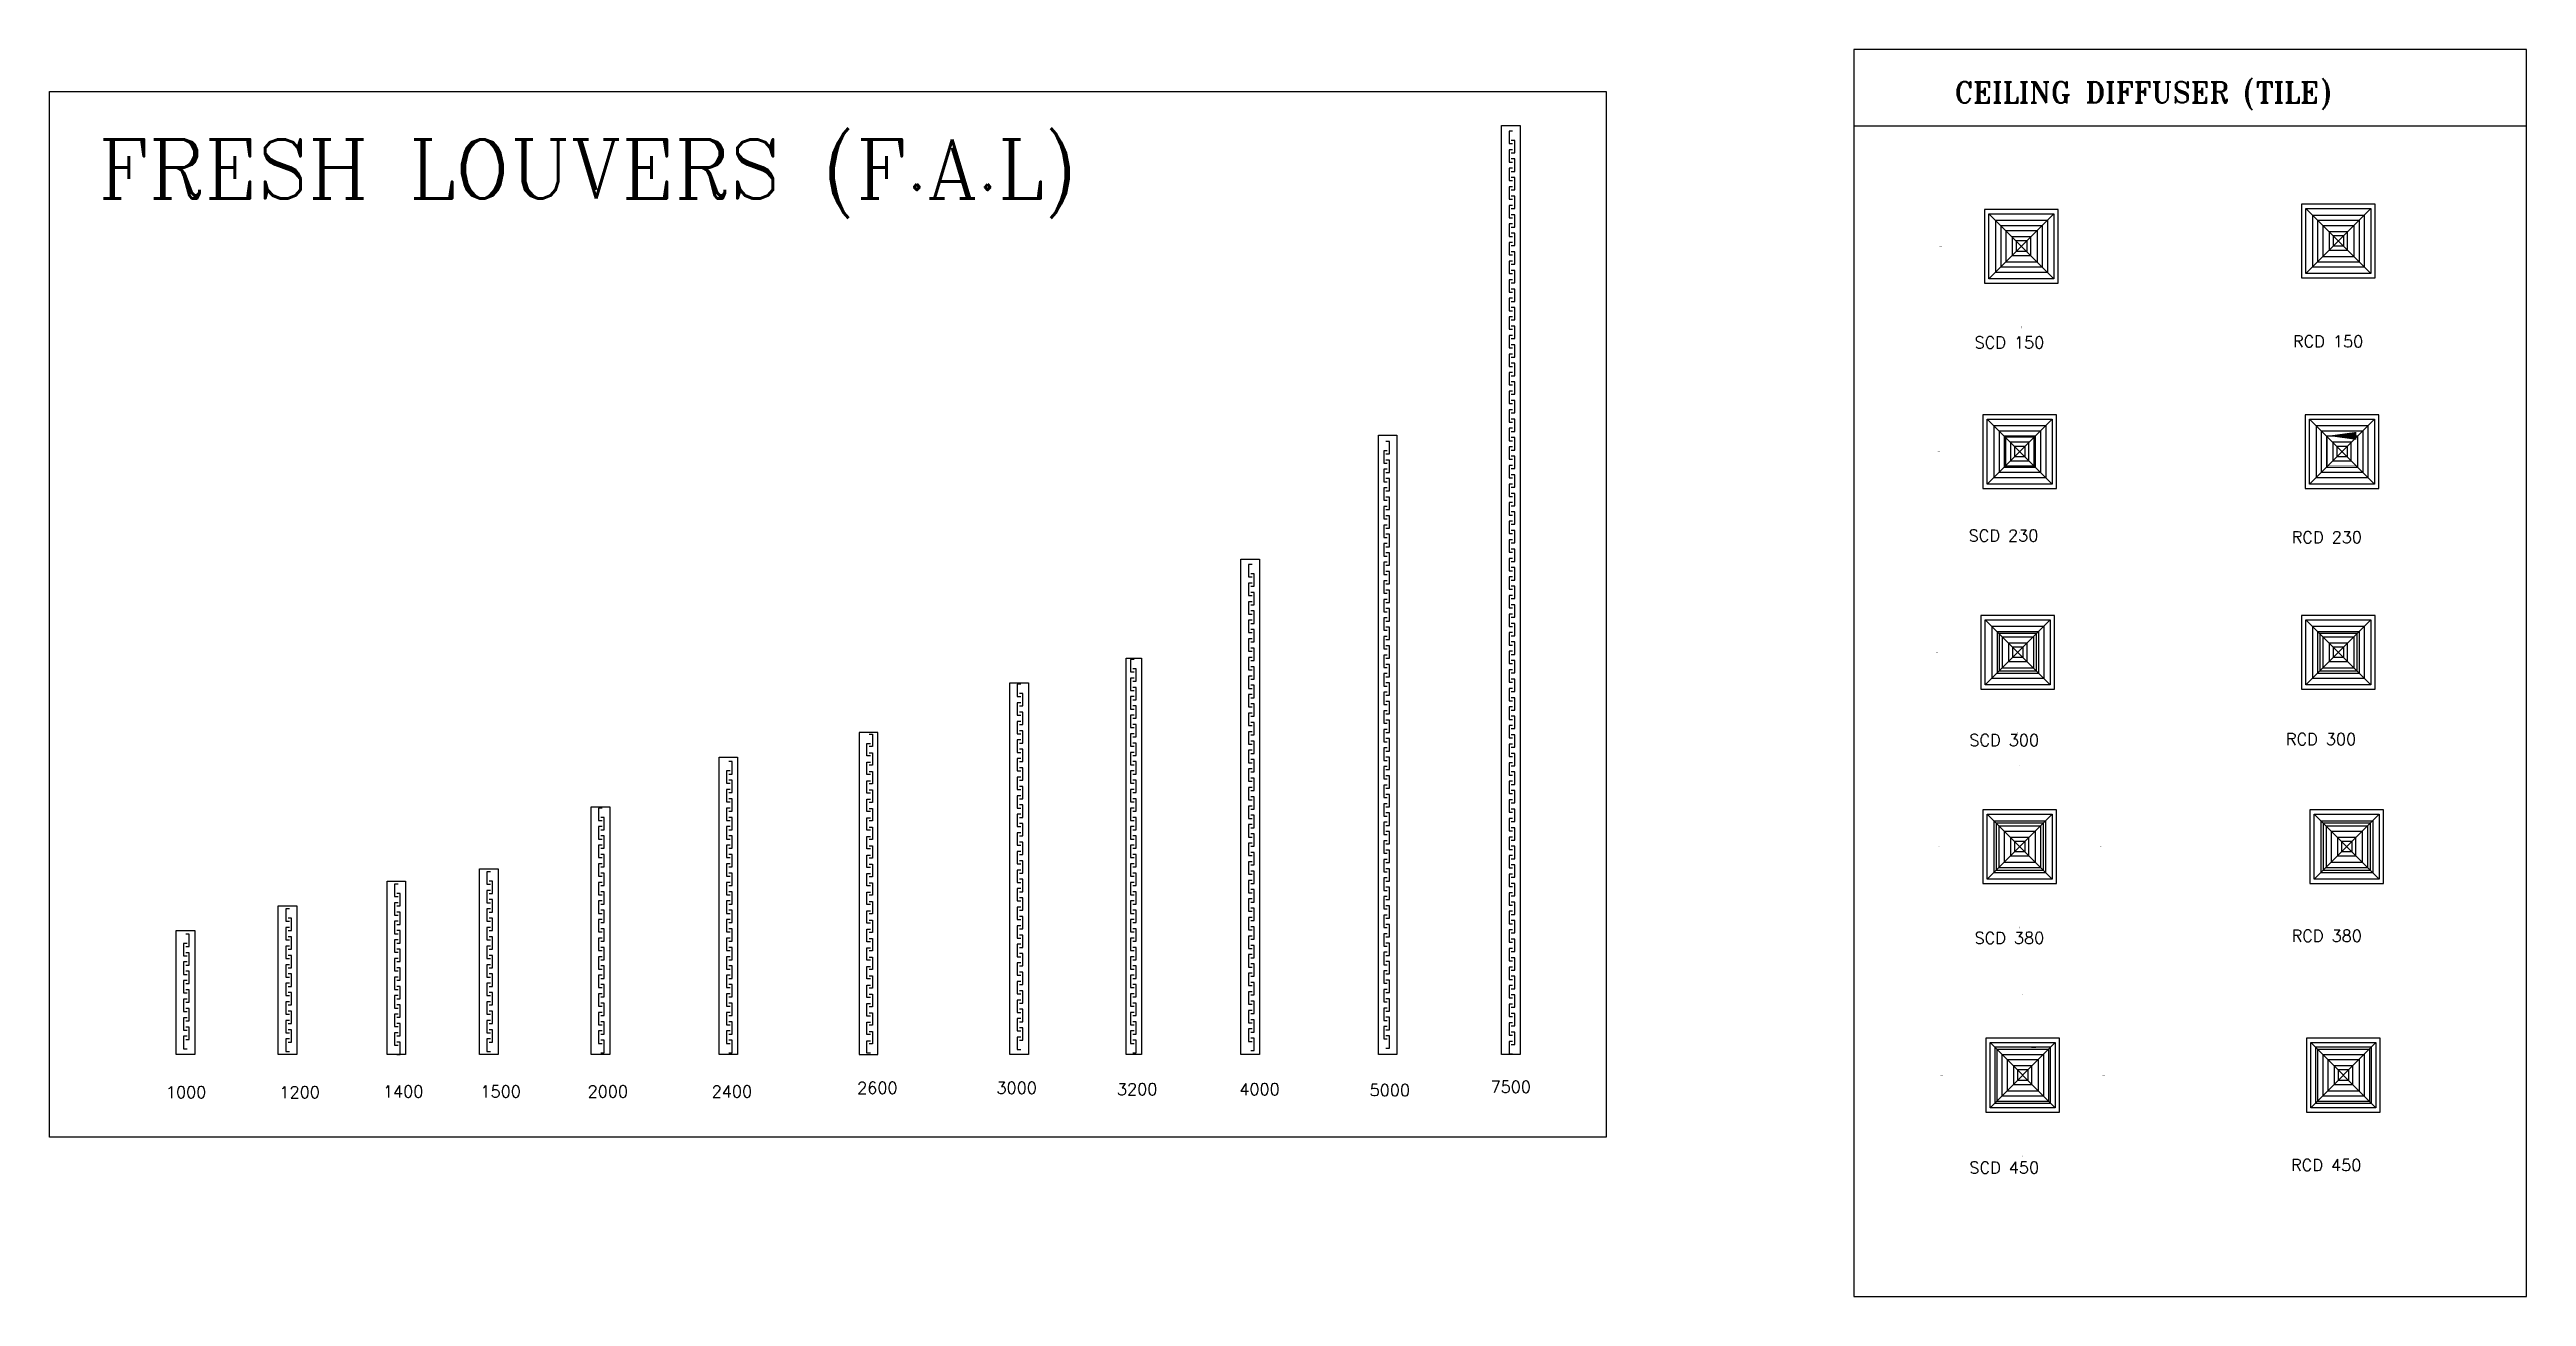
# Model space of a CAD drawing. Extents: x 462150 to 608263, y 35809 to 85242.
# Drawn here: x 558379 to 578394, y 45787 to 55855 of the extents above; entities that cross this region are included whole.
import ezdxf

# ---------------------------------------------------------------- set-up
doc = ezdxf.new("R2010")
doc.units = 0
doc.header["$LTSCALE"] = 500
doc.header["$MEASUREMENT"] = 0
doc.linetypes.add('HIDDEN', pattern=[0.375, 0.25, -0.125])
for name, color, linetype in [('AC-GRILL', 2, 'Continuous'), ('AC-LOUVER', 2, 'Continuous'), ('AC-R.C.D', 61, 'Continuous'), ('AC-S.C.D.', 150, 'Continuous'), ('AC-SUPPLY CELING DIFFUSER', 150, 'Continuous'), ('PL-W-TEXT', 7, 'Continuous')]:
    doc.layers.add(name, color=color, linetype=linetype)
doc.styles.add('ac', font='romant.shx', dxfattribs={"height": 0.2})
doc.styles.add('FF-LOOP', font='romanc.shx', dxfattribs={"height": 2})

msp = doc.modelspace()

# ---------------------------------------------------------------- texts
at = {"layer": 'AC-SUPPLY CELING DIFFUSER', "color": 0, "style": 'ac'}
msp.add_text(' CEILING DIFFUSER (TILE)', height=168, dxfattribs=at).set_placement((573656.8977521393, 55425.20777514653))
at = {"layer": 'PL-W-TEXT', "style": 'FF-LOOP'}
for s, height, p in [('FRESH LOUVERS (F.A.L)', 476.2800000000001, (558773.8558406786, 54653.580221906, 0.0019459123399465)), ('SCD 150', 95.25600000000004, (573934.6710835203, 53442.178024166)), ('RCD 150', 95.25600000000004, (576507.6068735416, 53450.92438441172)), ('SCD 230', 95.25600000000004, (573886.6486956, 51882.7587725089)), ('RCD 230', 95.25600000000004, (576497.559498771, 51869.30893621741)), ('SCD 300', 95.25600000000004, (573892.3834277377, 50231.1435279228)), ('RCD 300', 95.25600000000004, (576450.301126438, 50238.86280586639)), ('SCD 380', 95.25600000000004, (573934.1113998132, 48633.5579486536)), ('RCD 380', 95.25600000000004, (576496.9940532658, 48650.72181694601)), ('1000', 95.25600000000004, (559319.1647427478, 47387.73924635773)), ('1200', 95.25600000000004, (560236.7444437686, 47387.73924635773)), ('1400', 95.25600000000004, (561073.3613486072, 47393.70346003037)), ('1500', 95.25600000000004, (561860.9184466861, 47393.70346003037)), ('2000', 95.25600000000004, (562727.084659918, 47393.70346003037)), ('2400', 95.25600000000004, (563729.7663892759, 47393.70346003037)), ('2600', 95.25600000000004, (564904.7638844172, 47423.52429021585)), ('3000', 95.25600000000004, (566030.6078086798, 47423.52429021585)), ('3200', 95.25600000000004, (567004.3844798811, 47411.59586287048)), ('4000', 95.25600000000004, (567993.1765169287, 47411.59586287048)), ('5000', 95.25600000000004, (569046.1778193542, 47405.63164919782)), ('7500', 95.25600000000004, (570023.271522291, 47431.49634388133)), ('SCD 450', 95.25600000000004, (573892.6334361096, 46779.3505408737)), ('RCD 450', 95.25600000000004, (576492.4864699855, 46799.9208934104))]:
    msp.add_text(s, height=height, dxfattribs=at).set_placement(p)

# ---------------------------------------------------------------- blocks, each defined once
blk = doc.blocks.new('FAL-1000')
at = {"layer": 'AC-GRILL'}
for points in [[(-891.5931334565394, -198.9893052427796, 0, 45, 0), (-891.593126303982, -298.2606403677491, 0, 0, 0), (-891.5931187937967, -402.6109969763783, 0, 0, 0)], [(-491.5931334565393, -198.9893052427796, 0, 45, 0), (-491.5931263039819, -298.2606403677491, 0, 0, 0), (-491.5931187937967, -402.6109969763783, 0, 0, 0)], [(-91.59313345653936, -198.9893052427796, 0, 45, 0), (-91.59312630398199, -298.2606403677491, 0, 0, 0), (-91.59311879379676, -402.6109969763783, 0, 0, 0)]]:
    blk.add_lwpolyline(points, format="xyseb", dxfattribs=at)
at = {"layer": 'AC-LOUVER'}
blk.add_lwpolyline([(0, -150), (-1000, -150), (-1000, 0), (0, 0)], close=True, dxfattribs=at)
for points in [[(-871.6810095791005, -71.24835088754479), (-871.6810095791005, -43.94825319793016), (-971.6810095791003, -43.94825319793016), (-971.6810095791003, -71.24835088754479)], [(-871.6810095791005, -71.24835088754479), (-871.6810095791005, -43.94825319793016), (-971.6810095791003, -43.94825319793016), (-971.6810095791003, -71.24835088754479)], [(-896.6810095790934, -60.47715992797747), (-896.6810095790934, -89.52284007208073), (-796.6810095791006, -89.52284007208073), (-796.6810095791006, -60.47715992797747)], [(-721.6810095791006, -71.24835088753025), (-721.6810095791006, -43.94825319791562), (-821.6810095791005, -43.94825319791562), (-821.6810095791005, -71.24835088753025)], [(-746.6810095790934, -60.47715992797747), (-746.6810095790934, -89.52284007208073), (-646.6810095791006, -89.52284007208073), (-646.6810095791006, -60.47715992797747)], [(-571.6810095791006, -71.24835088753025), (-571.6810095791006, -43.94825319791562), (-671.6810095791006, -43.94825319791562), (-671.6810095791006, -71.24835088753025)], [(-596.6810095790934, -60.47715992796293), (-596.6810095790934, -89.52284007206619), (-496.6810095791006, -89.52284007206619), (-496.6810095791006, -60.47715992796293)], [(-421.6810095791006, -71.24835088753025), (-421.6810095791006, -43.94825319791562), (-521.6810095791006, -43.94825319791562), (-521.6810095791006, -71.24835088753025)], [(-421.6810095791006, -71.24835088753025), (-421.6810095791006, -43.94825319791562), (-521.6810095791006, -43.94825319791562), (-521.6810095791006, -71.24835088753025)], [(-446.6810095790934, -60.47715992796293), (-446.6810095790934, -89.52284007206619), (-346.6810095791006, -89.52284007206619), (-346.6810095791006, -60.47715992796293)], [(-271.6810095791006, -71.24835088753025), (-271.6810095791006, -43.94825319791562), (-371.6810095791006, -43.94825319791562), (-371.6810095791006, -71.24835088753025)], [(-296.6810095790934, -60.47715992796293), (-296.6810095790934, -89.52284007206619), (-196.6810095791006, -89.52284007206619), (-196.6810095791006, -60.47715992796293)], [(-121.6810095791006, -71.24835088753025), (-121.6810095791006, -43.94825319791562), (-221.6810095791006, -43.94825319791562), (-221.6810095791006, -71.24835088753025)], [(-121.6810095791006, -71.24835088753025), (-121.6810095791006, -43.94825319791562), (-221.6810095791006, -43.94825319791562), (-221.6810095791006, -71.24835088753025)], [(-146.6810095790934, -60.47715992794838), (-146.6810095790934, -89.52284007205162), (-46.68100957910064, -89.52284007205162), (-46.68100957910064, -60.47715992794838)]]:
    blk.add_lwpolyline(points, dxfattribs=at)
blk = doc.blocks.new('FAL-1200')
at = {"layer": 'AC-GRILL'}
for points in [[(198.9893052427796, -200, 0, 45, 0), (298.2606403677491, -199.9999928474426, 0, 0, 0), (402.6109969763783, -199.9999853372574, 0, 0, 0)], [(198.9893052427796, -600, 0, 45, 0), (298.2606403677491, -599.9999928474426, 0, 0, 0), (402.6109969763783, -599.9999853372574, 0, 0, 0)], [(198.9893052427796, -1000, 0, 45, 0), (298.2606403677491, -999.9999928474426, 0, 0, 0), (402.6109969763783, -999.9999853372573, 0, 0, 0)]]:
    blk.add_lwpolyline(points, format="xyseb", dxfattribs=at)
at = {"layer": 'AC-LOUVER'}
blk.add_lwpolyline([(150, 0), (150, -1200), (0, -1200), (0, 0)], close=True, dxfattribs=at)
for points in [[(71.24835088753025, -100), (43.94825319791562, -100), (43.94825319791562, -200), (71.24835088753025, -200)], [(71.24835088753025, -100), (43.94825319791562, -100), (43.94825319791562, -200), (71.24835088753025, -200)], [(60.47715992794838, -124.9999999999927), (89.52284007205162, -124.9999999999927), (89.52284007205162, -25), (60.47715992794838, -25)], [(60.47715992796293, -274.9999999999927), (89.52284007206619, -274.9999999999927), (89.52284007206619, -175), (60.47715992796293, -175)], [(71.24835088753025, -250), (43.94825319791562, -250), (43.94825319791562, -350), (71.24835088753025, -350)], [(71.24835088753025, -400), (43.94825319791562, -400), (43.94825319791562, -500), (71.24835088753025, -500)], [(71.24835088753025, -400), (43.94825319791562, -400), (43.94825319791562, -500), (71.24835088753025, -500)], [(60.47715992796293, -424.9999999999927), (89.52284007206619, -424.9999999999927), (89.52284007206619, -325), (60.47715992796293, -325)], [(71.24835088753025, -550), (43.94825319791562, -550), (43.94825319791562, -650), (71.24835088753025, -650)], [(60.47715992796293, -574.9999999999927), (89.52284007206619, -574.9999999999927), (89.52284007206619, -475), (60.47715992796293, -475)], [(71.24835088753025, -700), (43.94825319791562, -700), (43.94825319791562, -800), (71.24835088753025, -800)], [(60.47715992797747, -724.9999999999927), (89.52284007208073, -724.9999999999927), (89.52284007208073, -625), (60.47715992797747, -625)], [(60.47715992797747, -874.9999999999927), (89.52284007208073, -874.9999999999927), (89.52284007208073, -775), (60.47715992797747, -775)], [(71.24835088754479, -850), (43.94825319793016, -850), (43.94825319793016, -950), (71.24835088754479, -950)], [(71.24835088754479, -850), (43.94825319793016, -850), (43.94825319793016, -950), (71.24835088754479, -950)], [(71.24835088754479, -1000), (43.94825319793016, -1000), (43.94825319793016, -1100), (71.24835088754479, -1100)], [(60.47715992797747, -1024.999999999993), (89.52284007208073, -1024.999999999993), (89.52284007208073, -925), (60.47715992797747, -925)], [(60.47715992797747, -1174.999999999992), (89.52284007208073, -1174.999999999992), (89.52284007208073, -1075), (60.47715992797747, -1075)]]:
    blk.add_lwpolyline(points, dxfattribs=at)
blk = doc.blocks.new('FAL-1400')
at = {"layer": 'AC-GRILL'}
for points in [[(-48.98930524277966, -109.5595665835426, 0, 45, 0), (-148.2606403677491, -109.5595737361, 0, 0, 0), (-252.6109969763784, -109.5595812462852, 0, 0, 0)], [(-48.98930524277966, -509.5595665835426, 0, 45, 0), (-148.2606403677491, -509.5595737361, 0, 0, 0), (-252.6109969763784, -509.5595812462852, 0, 0, 0)], [(-48.98930524277966, -909.5595665835427, 0, 45, 0), (-148.2606403677491, -909.5595737361, 0, 0, 0), (-252.6109969763784, -909.5595812462852, 0, 0, 0)], [(-48.98930524277966, -1309.559566583543, 0, 45, 0), (-148.2606403677491, -1309.5595737361, 0, 0, 0), (-252.6109969763784, -1309.559581246285, 0, 0, 0)]]:
    blk.add_lwpolyline(points, format="xyseb", dxfattribs=at)
at = {"layer": 'AC-LOUVER'}
blk.add_lwpolyline([(0, -1400), (0, 0), (150, 0), (150, -1400)], close=True, dxfattribs=at)
for points in [[(89.52284007202252, -25.00000000000728), (60.47715992791927, -25.00000000000728), (60.47715992791927, -125), (89.52284007202252, -125)], [(89.52284007202252, -175.0000000000073), (60.47715992791927, -175.0000000000073), (60.47715992791927, -275), (89.52284007202252, -275)], [(78.75164911246975, -200), (106.0517468020844, -200), (106.0517468020844, -100), (78.75164911246975, -100)], [(89.52284007202252, -325.0000000000073), (60.47715992791927, -325.0000000000073), (60.47715992791927, -425), (89.52284007202252, -425)], [(78.75164911246975, -350), (106.0517468020844, -350), (106.0517468020844, -250), (78.75164911246975, -250)], [(78.75164911246975, -350), (106.0517468020844, -350), (106.0517468020844, -250), (78.75164911246975, -250)], [(78.75164911246975, -500), (106.0517468020844, -500), (106.0517468020844, -400), (78.75164911246975, -400)], [(89.52284007202252, -475.0000000000072), (60.47715992791927, -475.0000000000072), (60.47715992791927, -575), (89.52284007202252, -575)], [(78.75164911246975, -650), (106.0517468020844, -650), (106.0517468020844, -550), (78.75164911246975, -550)], [(89.52284007205162, -625.0000000000073), (60.47715992794838, -625.0000000000073), (60.47715992794838, -725), (89.52284007205162, -725)], [(89.52284007205162, -775.0000000000073), (60.47715992794838, -775.0000000000073), (60.47715992794838, -875), (89.52284007205162, -875)], [(78.75164911246975, -800), (106.0517468020844, -800), (106.0517468020844, -700), (78.75164911246975, -700)], [(78.75164911246975, -800), (106.0517468020844, -800), (106.0517468020844, -700), (78.75164911246975, -700)], [(89.52284007205162, -925.0000000000073), (60.47715992794838, -925.0000000000073), (60.47715992794838, -1025), (89.52284007205162, -1025)], [(78.75164911246975, -950), (106.0517468020844, -950), (106.0517468020844, -850), (78.75164911246975, -850)], [(78.75164911246975, -1100), (106.0517468020844, -1100), (106.0517468020844, -1000), (78.75164911246975, -1000)], [(78.75164911246975, -1100), (106.0517468020844, -1100), (106.0517468020844, -1000), (78.75164911246975, -1000)], [(89.52284007205162, -1075.000000000007), (60.47715992794838, -1075.000000000007), (60.47715992794838, -1175), (89.52284007205162, -1175)], [(78.75164911249885, -1250), (106.0517468021135, -1250), (106.0517468021135, -1150), (78.75164911249885, -1150)], [(89.52284007205162, -1225.000000000007), (60.47715992794838, -1225.000000000007), (60.47715992794838, -1325), (89.52284007205162, -1325)], [(78.75164911249885, -1400), (106.0517468021135, -1400), (106.0517468021135, -1300), (78.75164911249885, -1300)], [(78.75164911249885, -1400), (106.0517468021135, -1400), (106.0517468021135, -1300), (78.75164911249885, -1300)]]:
    blk.add_lwpolyline(points, dxfattribs=at)
blk = doc.blocks.new('FAL-1500')
at = {"layer": 'AC-GRILL'}
for points in [[(350, 198.9893052427796, 0, 45, 0), (349.9999928474426, 298.2606403677491, 0, 0, 0), (349.9999853372574, 402.6109969763783, 0, 0, 0)], [(750, 198.9893052427796, 0, 45, 0), (749.9999928474426, 298.2606403677491, 0, 0, 0), (749.9999853372574, 402.6109969763783, 0, 0, 0)], [(1150, 198.9893052427796, 0, 45, 0), (1149.999992847442, 298.2606403677491, 0, 0, 0), (1149.999985337257, 402.6109969763783, 0, 0, 0)]]:
    blk.add_lwpolyline(points, format="xyseb", dxfattribs=at)
at = {"layer": 'AC-LOUVER'}
blk.add_lwpolyline([(0, 150), (1500, 150), (1500, 0), (0, 0)], close=True, dxfattribs=at)
for points in [[(124.9999999999927, 60.47715992793382), (124.9999999999927, 89.52284007203707), (25, 89.52284007203707), (25, 60.47715992793382)], [(100, 71.24835088751571), (100, 43.94825319790107), (200, 43.94825319790107), (200, 71.24835088751571)], [(100, 71.24835088751571), (100, 43.94825319790107), (200, 43.94825319790107), (200, 71.24835088751571)], [(274.9999999999927, 60.47715992794838), (274.9999999999927, 89.52284007205162), (175, 89.52284007205162), (175, 60.47715992794838)], [(250, 71.24835088751571), (250, 43.94825319790107), (350, 43.94825319790107), (350, 71.24835088751571)], [(424.9999999999927, 60.47715992794838), (424.9999999999927, 89.52284007205162), (325, 89.52284007205162), (325, 60.47715992794838)], [(400, 71.24835088753025), (400, 43.94825319791562), (500, 43.94825319791562), (500, 71.24835088753025)], [(400, 71.24835088753025), (400, 43.94825319791562), (500, 43.94825319791562), (500, 71.24835088753025)], [(574.9999999999927, 60.47715992796293), (574.9999999999927, 89.52284007206619), (475, 89.52284007206619), (475, 60.47715992796293)], [(550, 71.24835088753025), (550, 43.94825319791562), (650, 43.94825319791562), (650, 71.24835088753025)], [(724.9999999999927, 60.47715992796293), (724.9999999999927, 89.52284007206619), (625, 89.52284007206619), (625, 60.47715992796293)], [(700, 71.24835088753025), (700, 43.94825319791562), (800, 43.94825319791562), (800, 71.24835088753025)], [(700, 71.24835088753025), (700, 43.94825319791562), (800, 43.94825319791562), (800, 71.24835088753025)], [(874.9999999999927, 60.47715992796293), (874.9999999999927, 89.52284007206619), (775, 89.52284007206619), (775, 60.47715992796293)], [(850, 71.24835088753025), (850, 43.94825319791562), (950, 43.94825319791562), (950, 71.24835088753025)], [(1024.999999999993, 60.47715992797747), (1024.999999999993, 89.52284007208073), (925, 89.52284007208073), (925, 60.47715992797747)], [(1000, 71.24835088753025), (1000, 43.94825319791562), (1100, 43.94825319791562), (1100, 71.24835088753025)], [(1174.999999999992, 60.47715992797747), (1174.999999999992, 89.52284007208073), (1075, 89.52284007208073), (1075, 60.47715992797747)], [(1150, 71.24835088754479), (1150, 43.94825319793016), (1250, 43.94825319793016), (1250, 71.24835088754479)], [(1150, 71.24835088754479), (1150, 43.94825319793016), (1250, 43.94825319793016), (1250, 71.24835088754479)], [(1324.999999999993, 60.47715992797747), (1324.999999999993, 89.52284007208073), (1225, 89.52284007208073), (1225, 60.47715992797747)], [(1300, 71.24835088754479), (1300, 43.94825319793016), (1400, 43.94825319793016), (1400, 71.24835088754479)], [(1474.999999999992, 60.47715992797747), (1474.999999999992, 89.52284007208073), (1375, 89.52284007208073), (1375, 60.47715992797747)]]:
    blk.add_lwpolyline(points, dxfattribs=at)
blk = doc.blocks.new('FAL-2000')
at = {"layer": 'AC-GRILL'}
for points in [[(-1809.750184251112, 48.98930524277966, 0, 45, 0), (-1809.750191403669, 148.2606403677491, 0, 0, 0), (-1809.750198913855, 252.6109969763784, 0, 0, 0)], [(-1409.750184251112, 48.98930524277966, 0, 45, 0), (-1409.750191403669, 148.2606403677491, 0, 0, 0), (-1409.750198913855, 252.6109969763784, 0, 0, 0)], [(-1009.750184251112, 48.98930524277966, 0, 45, 0), (-1009.750191403669, 148.2606403677491, 0, 0, 0), (-1009.750198913854, 252.6109969763784, 0, 0, 0)], [(-609.7501842511119, 48.98930524277966, 0, 45, 0), (-609.7501914036693, 148.2606403677491, 0, 0, 0), (-609.7501989138545, 252.6109969763784, 0, 0, 0)], [(-209.7501842511119, 48.98930524277966, 0, 45, 0), (-209.7501914036693, 148.2606403677491, 0, 0, 0), (-209.7501989138546, 252.6109969763784, 0, 0, 0)]]:
    blk.add_lwpolyline(points, format="xyseb", dxfattribs=at)
at = {"layer": 'AC-LOUVER'}
blk.add_lwpolyline([(-2000, 0), (0, 0), (0, -150), (-2000, -150)], close=True, dxfattribs=at)
for points in [[(-1985.534595285717, -78.75164911258615), (-1985.534595285717, -106.0517468022008), (-1885.534595285717, -106.0517468022008), (-1885.534595285717, -78.75164911258615)], [(-1985.534595285717, -78.75164911258615), (-1985.534595285717, -106.0517468022008), (-1885.534595285717, -106.0517468022008), (-1885.534595285717, -78.75164911258615)], [(-1810.534595285717, -89.52284007213893), (-1810.534595285717, -60.47715992803569), (-1910.534595285717, -60.47715992803569), (-1910.534595285717, -89.52284007213893)], [(-1835.534595285717, -78.75164911258615), (-1835.534595285717, -106.0517468022008), (-1735.534595285717, -106.0517468022008), (-1735.534595285717, -78.75164911258615)], [(-1660.534595285717, -89.52284007213893), (-1660.534595285717, -60.47715992803569), (-1760.534595285717, -60.47715992803569), (-1760.534595285717, -89.52284007213893)], [(-1685.534595285717, -78.75164911258615), (-1685.534595285717, -106.0517468022008), (-1585.534595285717, -106.0517468022008), (-1585.534595285717, -78.75164911258615)], [(-1685.534595285717, -78.75164911258615), (-1685.534595285717, -106.0517468022008), (-1585.534595285717, -106.0517468022008), (-1585.534595285717, -78.75164911258615)], [(-1510.534595285717, -89.52284007213893), (-1510.534595285717, -60.47715992803569), (-1610.534595285717, -60.47715992803569), (-1610.534595285717, -89.52284007213893)], [(-1535.534595285717, -78.75164911255706), (-1535.534595285717, -106.0517468021717), (-1435.534595285717, -106.0517468021717), (-1435.534595285717, -78.75164911255706)], [(-1535.534595285717, -78.75164911255706), (-1535.534595285717, -106.0517468021717), (-1435.534595285717, -106.0517468021717), (-1435.534595285717, -78.75164911255706)], [(-1360.534595285717, -89.52284007213893), (-1360.534595285717, -60.47715992803569), (-1460.534595285717, -60.47715992803569), (-1460.534595285717, -89.52284007213893)], [(-1385.534595285717, -78.75164911255706), (-1385.534595285717, -106.0517468021717), (-1285.534595285717, -106.0517468021717), (-1285.534595285717, -78.75164911255706)], [(-1210.534595285717, -89.52284007213893), (-1210.534595285717, -60.47715992803569), (-1310.534595285717, -60.47715992803569), (-1310.534595285717, -89.52284007213893)], [(-1235.534595285717, -78.75164911252796), (-1235.534595285717, -106.0517468021426), (-1135.534595285717, -106.0517468021426), (-1135.534595285717, -78.75164911252796)], [(-1235.534595285717, -78.75164911252796), (-1235.534595285717, -106.0517468021426), (-1135.534595285717, -106.0517468021426), (-1135.534595285717, -78.75164911252796)], [(-1060.534595285717, -89.52284007210982), (-1060.534595285717, -60.47715992800659), (-1160.534595285717, -60.47715992800659), (-1160.534595285717, -89.52284007210982)], [(-1085.534595285717, -78.75164911252796), (-1085.534595285717, -106.0517468021426), (-985.5345952857167, -106.0517468021426), (-985.5345952857167, -78.75164911252796)], [(-910.5345952857167, -89.52284007210982), (-910.5345952857167, -60.47715992800659), (-1010.534595285717, -60.47715992800659), (-1010.534595285717, -89.52284007210982)], [(-935.5345952857167, -78.75164911252796), (-935.5345952857167, -106.0517468021426), (-835.5345952857167, -106.0517468021426), (-835.5345952857167, -78.75164911252796)], [(-935.5345952857167, -78.75164911252796), (-935.5345952857167, -106.0517468021426), (-835.5345952857167, -106.0517468021426), (-835.5345952857167, -78.75164911252796)], [(-760.5345952857168, -89.52284007210982), (-760.5345952857168, -60.47715992800659), (-860.5345952857167, -60.47715992800659), (-860.5345952857167, -89.52284007210982)], [(-785.5345952857168, -78.75164911252796), (-785.5345952857168, -106.0517468021426), (-685.5345952857168, -106.0517468021426), (-685.5345952857168, -78.75164911252796)], [(-785.5345952857168, -78.75164911252796), (-785.5345952857168, -106.0517468021426), (-685.5345952857168, -106.0517468021426), (-685.5345952857168, -78.75164911252796)], [(-610.5345952857168, -89.52284007208073), (-610.5345952857168, -60.47715992797747), (-710.5345952857168, -60.47715992797747), (-710.5345952857168, -89.52284007208073)], [(-635.5345952857168, -78.75164911252796), (-635.5345952857168, -106.0517468021426), (-535.5345952857168, -106.0517468021426), (-535.5345952857168, -78.75164911252796)], [(-460.5345952857169, -89.52284007208073), (-460.5345952857169, -60.47715992797747), (-560.5345952857168, -60.47715992797747), (-560.5345952857168, -89.52284007208073)], [(-485.5345952857169, -78.75164911252796), (-485.5345952857169, -106.0517468021426), (-385.5345952857169, -106.0517468021426), (-385.5345952857169, -78.75164911252796)], [(-485.5345952857169, -78.75164911252796), (-485.5345952857169, -106.0517468021426), (-385.5345952857169, -106.0517468021426), (-385.5345952857169, -78.75164911252796)], [(-310.5345952857169, -89.52284007208073), (-310.5345952857169, -60.47715992797747), (-410.5345952857168, -60.47715992797747), (-410.5345952857168, -89.52284007208073)], [(-335.5345952857169, -78.75164911252796), (-335.5345952857169, -106.0517468021426), (-235.5345952857169, -106.0517468021426), (-235.5345952857169, -78.75164911252796)], [(-160.5345952857169, -89.52284007208073), (-160.5345952857169, -60.47715992797747), (-260.5345952857169, -60.47715992797747), (-260.5345952857169, -89.52284007208073)], [(-185.5345952857169, -78.75164911252796), (-185.5345952857169, -106.0517468021426), (-85.53459528571693, -106.0517468021426), (-85.53459528571693, -78.75164911252796)], [(-185.5345952857169, -78.75164911252796), (-185.5345952857169, -106.0517468021426), (-85.53459528571693, -106.0517468021426), (-85.53459528571693, -78.75164911252796)], [(-10.53459528571693, -89.52284007208073), (-10.53459528571693, -60.47715992797747), (-110.5345952857169, -60.47715992797747), (-110.5345952857169, -89.52284007208073)]]:
    blk.add_lwpolyline(points, dxfattribs=at)
blk = doc.blocks.new('FAL-2400')
at = {"layer": 'AC-GRILL'}
for points in [[(-2206.307913215904, 48.98930524277966, 0, 45, 0), (-2206.307920368447, 148.2606403677418, 0, 0, 0), (-2206.307927878632, 252.6109969763784, 0, 0, 0)], [(-1806.307913215903, 48.98930524277239, 0, 45, 0), (-1806.307920368446, 148.2606403677418, 0, 0, 0), (-1806.307927878632, 252.6109969763711, 0, 0, 0)], [(-1406.307913215889, 48.98930524277239, 0, 45, 0), (-1406.307920368461, 148.2606403677346, 0, 0, 0), (-1406.307927878646, 252.6109969763638, 0, 0, 0)], [(-1006.307913215896, 48.98930524275782, 0, 45, 0), (-1006.307920368453, 148.2606403677346, 0, 0, 0), (-1006.307927878639, 252.6109969763565, 0, 0, 0)], [(-606.3079132158962, 48.98930524275782, 0, 45, 0), (-606.3079203684464, 148.2606403677273, 0, 0, 0), (-606.307927878639, 252.6109969763565, 0, 0, 0)], [(-206.3079132158964, 48.98930524275782, 0, 45, 0), (-206.3079203684538, 148.2606403677273, 0, 0, 0), (-206.307927878639, 252.6109969763638, 0, 0, 0)]]:
    blk.add_lwpolyline(points, format="xyseb", dxfattribs=at)
at = {"layer": 'AC-LOUVER'}
blk.add_lwpolyline([(-2400, 0), (0, 0), (0, -150), (-2400, -150)], close=True, dxfattribs=at)
for points in [[(-2385.534595285703, -78.75164911258615), (-2385.534595285717, -106.0517468022008), (-2285.534595285703, -106.0517468022081), (-2285.534595285717, -78.75164911258615)], [(-2385.534595285703, -78.75164911258615), (-2385.534595285717, -106.0517468022008), (-2285.534595285703, -106.0517468022081), (-2285.534595285717, -78.75164911258615)], [(-2210.534595285717, -89.52284007213893), (-2210.534595285717, -60.47715992803569), (-2310.534595285717, -60.47715992804297), (-2310.534595285717, -89.52284007213893)], [(-2235.534595285702, -78.75164911259344), (-2235.534595285717, -106.0517468022081), (-2135.534595285717, -106.0517468022081), (-2135.534595285717, -78.75164911258615)], [(-2060.534595285717, -89.52284007213893), (-2060.534595285717, -60.47715992803569), (-2160.534595285717, -60.47715992804297), (-2160.534595285717, -89.52284007213893)], [(-2085.534595285717, -78.75164911259344), (-2085.534595285702, -106.0517468022081), (-1985.534595285717, -106.0517468022081), (-1985.534595285717, -78.75164911258615)], [(-2085.534595285717, -78.75164911259344), (-2085.534595285702, -106.0517468022081), (-1985.534595285717, -106.0517468022081), (-1985.534595285717, -78.75164911258615)], [(-1910.534595285717, -89.52284007213893), (-1910.534595285717, -60.47715992804297), (-2010.534595285717, -60.47715992804297), (-2010.534595285717, -89.52284007213893)], [(-1935.534595285717, -78.75164911256432), (-1935.534595285717, -106.0517468021789), (-1835.534595285717, -106.0517468021789), (-1835.534595285702, -78.75164911255706)], [(-1935.534595285717, -78.75164911256432), (-1935.534595285717, -106.0517468021789), (-1835.534595285717, -106.0517468021789), (-1835.534595285702, -78.75164911255706)], [(-1760.534595285717, -89.52284007214621), (-1760.534595285717, -60.47715992804297), (-1860.534595285717, -60.47715992804297), (-1860.534595285717, -89.52284007213893)], [(-1785.534595285717, -78.75164911256432), (-1785.534595285717, -106.0517468021862), (-1685.534595285702, -106.0517468021862), (-1685.534595285717, -78.75164911256432)], [(-1610.534595285717, -89.52284007214621), (-1610.534595285717, -60.47715992804297), (-1710.534595285702, -60.47715992804297), (-1710.534595285702, -89.52284007214621)], [(-1635.534595285717, -78.75164911253523), (-1635.534595285717, -106.0517468021571), (-1535.534595285717, -106.0517468021571), (-1535.534595285717, -78.75164911253523)], [(-1635.534595285717, -78.75164911253523), (-1635.534595285717, -106.0517468021571), (-1535.534595285717, -106.0517468021571), (-1535.534595285717, -78.75164911253523)], [(-1460.534595285717, -89.52284007212438), (-1460.534595285717, -60.47715992801386), (-1560.534595285702, -60.47715992801386), (-1560.534595285717, -89.5228400721171)], [(-1485.534595285717, -78.75164911253523), (-1485.534595285702, -106.0517468021571), (-1385.534595285717, -106.0517468021571), (-1385.534595285717, -78.75164911253523)], [(-1310.534595285724, -89.52284007212438), (-1310.534595285717, -60.47715992801386), (-1410.534595285717, -60.47715992801386), (-1410.534595285702, -89.52284007212438)], [(-1335.534595285709, -78.75164911253523), (-1335.534595285709, -106.0517468021571), (-1235.534595285717, -106.0517468021571), (-1235.534595285717, -78.75164911253523)], [(-1335.534595285709, -78.75164911253523), (-1335.534595285709, -106.0517468021571), (-1235.534595285717, -106.0517468021571), (-1235.534595285717, -78.75164911253523)], [(-1160.534595285717, -89.52284007212438), (-1160.534595285717, -60.47715992801386), (-1260.534595285709, -60.47715992801386), (-1260.534595285709, -89.52284007212438)], [(-1185.534595285709, -78.75164911253523), (-1185.534595285709, -106.0517468021571), (-1085.534595285717, -106.0517468021571), (-1085.534595285709, -78.75164911253523)], [(-1185.534595285709, -78.75164911253523), (-1185.534595285709, -106.0517468021571), (-1085.534595285717, -106.0517468021571), (-1085.534595285709, -78.75164911253523)], [(-1010.534595285717, -89.52284007209526), (-1010.534595285717, -60.47715992798476), (-1110.534595285709, -60.47715992798476), (-1110.534595285717, -89.52284007209526)], [(-1035.534595285717, -78.75164911253523), (-1035.534595285717, -106.0517468021571), (-935.5345952857097, -106.0517468021571), (-935.5345952857097, -78.75164911254251)], [(-860.5345952857167, -89.52284007210257), (-860.5345952857167, -60.47715992798476), (-960.5345952857097, -60.47715992798476), (-960.5345952857097, -89.52284007209526)], [(-885.5345952857097, -78.75164911253523), (-885.5345952857097, -106.0517468021571), (-785.5345952857097, -106.0517468021571), (-785.5345952857097, -78.75164911254251)], [(-885.5345952857097, -78.75164911253523), (-885.5345952857097, -106.0517468021571), (-785.5345952857097, -106.0517468021571), (-785.5345952857097, -78.75164911254251)], [(-710.5345952857168, -89.52284007210257), (-710.5345952857242, -60.47715992799203), (-810.5345952857097, -60.47715992799203), (-810.5345952857167, -89.52284007209526)], [(-735.5345952857097, -78.75164911253523), (-735.5345952857168, -106.0517468021571), (-635.5345952857098, -106.0517468021571), (-635.5345952857098, -78.75164911254251)], [(-560.5345952857241, -89.52284007210257), (-560.5345952857168, -60.47715992799203), (-660.5345952857168, -60.47715992799203), (-660.5345952857098, -89.52284007209526)], [(-585.5345952857098, -78.75164911254251), (-585.5345952857098, -106.0517468021571), (-485.5345952857169, -106.0517468021571), (-485.5345952857169, -78.75164911254979)], [(-585.5345952857098, -78.75164911254251), (-585.5345952857098, -106.0517468021571), (-485.5345952857169, -106.0517468021571), (-485.5345952857169, -78.75164911254979)], [(-410.5345952857168, -89.52284007210257), (-410.5345952857168, -60.47715992799203), (-510.5345952857169, -60.47715992799203), (-510.5345952857097, -89.52284007210257)], [(-435.5345952857169, -78.75164911254979), (-435.5345952857097, -106.0517468021644), (-335.5345952857097, -106.0517468021571), (-335.5345952857097, -78.75164911254979)], [(-260.5345952857242, -89.52284007210257), (-260.5345952857169, -60.47715992799203), (-360.5345952857169, -60.47715992799203), (-360.5345952857169, -89.52284007210257)], [(-285.5345952857097, -78.75164911254979), (-285.5345952857169, -106.0517468021644), (-185.5345952857169, -106.0517468021571), (-185.5345952857096, -78.75164911254979)], [(-110.5345952857169, -89.52284007210257), (-110.5345952857242, -60.47715992799932), (-210.5345952857097, -60.47715992799203), (-210.5345952857097, -89.52284007210257)], [(-135.5345952857096, -78.75164911252068), (-135.5345952857096, -106.0517468021353), (-35.53459528570966, -106.051746802128), (-35.53459528570966, -78.75164911252068)], [(-135.5345952857096, -78.75164911252068), (-135.5345952857096, -106.0517468021353), (-35.53459528570966, -106.051746802128), (-35.53459528570966, -78.75164911252068)]]:
    blk.add_lwpolyline(points, dxfattribs=at)
blk = doc.blocks.new('FAL-2600')
at = {"layer": 'AC-GRILL'}
for points in [[(198.9893052427796, -89.54830676328855, 0, 45, 0), (298.2606403677491, -89.54829961073118, 0, 0, 0), (402.6109969763783, -89.54829210054596, 0, 0, 0)], [(198.9893052427796, -489.5483067632885, 0, 45, 0), (298.2606403677491, -489.5482996107311, 0, 0, 0), (402.6109969763783, -489.5482921005459, 0, 0, 0)], [(198.9893052427796, -889.5483067632886, 0, 45, 0), (298.2606403677491, -889.5482996107312, 0, 0, 0), (402.6109969763783, -889.5482921005458, 0, 0, 0)], [(198.9893052427796, -1289.548306763288, 0, 45, 0), (298.2606403677491, -1289.548299610731, 0, 0, 0), (402.6109969763783, -1289.548292100546, 0, 0, 0)], [(198.9893052427796, -1689.548306763288, 0, 45, 0), (298.2606403677491, -1689.548299610731, 0, 0, 0), (402.6109969763783, -1689.548292100546, 0, 0, 0)], [(198.9893052427796, -2089.548306763289, 0, 45, 0), (298.2606403677491, -2089.548299610731, 0, 0, 0), (402.6109969763783, -2089.548292100546, 0, 0, 0)], [(198.9893052427796, -2489.548306763289, 0, 45, 0), (298.2606403677491, -2489.548299610731, 0, 0, 0), (402.6109969763783, -2489.548292100546, 0, 0, 0)]]:
    blk.add_lwpolyline(points, format="xyseb", dxfattribs=at)
at = {"layer": 'AC-LOUVER'}
blk.add_lwpolyline([(150, 0), (150, -2599.999999999996), (0, -2599.999999999996), (0, 0)], close=True, dxfattribs=at)
for points in [[(71.24835088741385, -14.46540471428306), (43.9482531977992, -14.46540471428306), (43.9482531977992, -114.4654047142831), (71.24835088741385, -114.4654047142831)], [(71.24835088741385, -14.46540471428306), (43.9482531977992, -14.46540471428306), (43.9482531977992, -114.4654047142831), (71.24835088741385, -114.4654047142831)], [(71.24835088741385, -164.4654047142831), (43.9482531977992, -164.4654047142831), (43.9482531977992, -264.4654047142831), (71.24835088741385, -264.4654047142831)], [(60.47715992786106, -189.4654047142758), (89.5228400719643, -189.4654047142758), (89.5228400719643, -89.46540471428307), (60.47715992786106, -89.46540471428307)], [(71.24835088741385, -314.4654047142831), (43.9482531977992, -314.4654047142831), (43.9482531977992, -414.4654047142831), (71.24835088741385, -414.4654047142831)], [(71.24835088741385, -314.4654047142831), (43.9482531977992, -314.4654047142831), (43.9482531977992, -414.4654047142831), (71.24835088741385, -414.4654047142831)], [(60.47715992786106, -339.4654047142758), (89.5228400719643, -339.4654047142758), (89.5228400719643, -239.4654047142831), (60.47715992786106, -239.4654047142831)], [(60.47715992786106, -489.4654047142758), (89.5228400719643, -489.4654047142758), (89.5228400719643, -389.4654047142831), (60.47715992786106, -389.4654047142831)], [(71.24835088744294, -464.4654047142831), (43.94825319782831, -464.4654047142831), (43.94825319782831, -564.4654047142832), (71.24835088744294, -564.4654047142832)], [(71.24835088744294, -464.4654047142831), (43.94825319782831, -464.4654047142831), (43.94825319782831, -564.4654047142832), (71.24835088744294, -564.4654047142832)], [(60.47715992786106, -639.4654047142758), (89.5228400719643, -639.4654047142758), (89.5228400719643, -539.4654047142832), (60.47715992786106, -539.4654047142832)], [(71.24835088744294, -614.4654047142832), (43.94825319782831, -614.4654047142832), (43.94825319782831, -714.4654047142832), (71.24835088744294, -714.4654047142832)], [(71.24835088747204, -764.4654047142832), (43.9482531978574, -764.4654047142832), (43.9482531978574, -864.4654047142832), (71.24835088747204, -864.4654047142832)], [(71.24835088747204, -764.4654047142832), (43.9482531978574, -764.4654047142832), (43.9482531978574, -864.4654047142832), (71.24835088747204, -864.4654047142832)], [(60.47715992786106, -789.4654047142758), (89.5228400719643, -789.4654047142758), (89.5228400719643, -689.4654047142832), (60.47715992786106, -689.4654047142832)], [(71.24835088747204, -914.4654047142833), (43.9482531978574, -914.4654047142833), (43.9482531978574, -1014.465404714283), (71.24835088747204, -1014.465404714283)], [(60.47715992789017, -939.4654047142758), (89.52284007199343, -939.4654047142758), (89.52284007199343, -839.4654047142832), (60.47715992789017, -839.4654047142832)], [(60.47715992789017, -1089.465404714275), (89.52284007199343, -1089.465404714275), (89.52284007199343, -989.4654047142833), (60.47715992789017, -989.4654047142833)], [(71.24835088747204, -1064.465404714283), (43.9482531978574, -1064.465404714283), (43.9482531978574, -1164.465404714283), (71.24835088747204, -1164.465404714283)], [(71.24835088747204, -1064.465404714283), (43.9482531978574, -1064.465404714283), (43.9482531978574, -1164.465404714283), (71.24835088747204, -1164.465404714283)], [(60.47715992789017, -1239.465404714276), (89.52284007199343, -1239.465404714276), (89.52284007199343, -1139.465404714283), (60.47715992789017, -1139.465404714283)], [(71.24835088747204, -1214.465404714283), (43.9482531978574, -1214.465404714283), (43.9482531978574, -1314.465404714283), (71.24835088747204, -1314.465404714283)], [(71.24835088747204, -1214.465404714283), (43.9482531978574, -1214.465404714283), (43.9482531978574, -1314.465404714283), (71.24835088747204, -1314.465404714283)], [(71.24835088747204, -1364.465404714283), (43.9482531978574, -1364.465404714283), (43.9482531978574, -1464.465404714283), (71.24835088747204, -1464.465404714283)], [(60.47715992791927, -1389.465404714276), (89.52284007202252, -1389.465404714276), (89.52284007202252, -1289.465404714283), (60.47715992791927, -1289.465404714283)], [(71.24835088747204, -1514.465404714283), (43.9482531978574, -1514.465404714283), (43.9482531978574, -1614.465404714283), (71.24835088747204, -1614.465404714283)], [(71.24835088747204, -1514.465404714283), (43.9482531978574, -1514.465404714283), (43.9482531978574, -1614.465404714283), (71.24835088747204, -1614.465404714283)], [(60.47715992791927, -1539.465404714276), (89.52284007202252, -1539.465404714276), (89.52284007202252, -1439.465404714283), (60.47715992791927, -1439.465404714283)], [(60.47715992791927, -1689.465404714276), (89.52284007202252, -1689.465404714276), (89.52284007202252, -1589.465404714283), (60.47715992791927, -1589.465404714283)], [(71.24835088747204, -1664.465404714283), (43.9482531978574, -1664.465404714283), (43.9482531978574, -1764.465404714283), (71.24835088747204, -1764.465404714283)], [(60.47715992791927, -1839.465404714276), (89.52284007202252, -1839.465404714276), (89.52284007202252, -1739.465404714283), (60.47715992791927, -1739.465404714283)], [(71.24835088747204, -1814.465404714283), (43.9482531978574, -1814.465404714283), (43.9482531978574, -1914.465404714283), (71.24835088747204, -1914.465404714283)], [(71.24835088747204, -1814.465404714283), (43.9482531978574, -1814.465404714283), (43.9482531978574, -1914.465404714283), (71.24835088747204, -1914.465404714283)], [(71.24835088747204, -1964.465404714283), (43.9482531978574, -1964.465404714283), (43.9482531978574, -2064.465404714283), (71.24835088747204, -2064.465404714283)], [(60.47715992791927, -1989.465404714276), (89.52284007202252, -1989.465404714276), (89.52284007202252, -1889.465404714283), (60.47715992791927, -1889.465404714283)], [(71.24835088747204, -2114.465404714283), (43.9482531978574, -2114.465404714283), (43.9482531978574, -2214.465404714283), (71.24835088747204, -2214.465404714283)], [(60.47715992791927, -2139.465404714276), (89.52284007202252, -2139.465404714276), (89.52284007202252, -2039.465404714283), (60.47715992791927, -2039.465404714283)], [(60.47715992791927, -2289.465404714276), (89.52284007202252, -2289.465404714276), (89.52284007202252, -2189.465404714283), (60.47715992791927, -2189.465404714283)], [(71.24835088750115, -2264.465404714283), (43.94825319788651, -2264.465404714283), (43.94825319788651, -2364.465404714283), (71.24835088750115, -2364.465404714283)], [(71.24835088750115, -2264.465404714283), (43.94825319788651, -2264.465404714283), (43.94825319788651, -2364.465404714283), (71.24835088750115, -2364.465404714283)], [(60.47715992791927, -2439.465404714276), (89.52284007202252, -2439.465404714276), (89.52284007202252, -2339.465404714283), (60.47715992791927, -2339.465404714283)], [(71.24835088750115, -2414.465404714283), (43.94825319788651, -2414.465404714283), (43.94825319788651, -2514.465404714283), (71.24835088750115, -2514.465404714283)], [(60.47715992791927, -2589.465404714276), (89.52284007202252, -2589.465404714276), (89.52284007202252, -2489.465404714283), (60.47715992791927, -2489.465404714283)]]:
    blk.add_lwpolyline(points, dxfattribs=at)
blk = doc.blocks.new('FAL-3000')
at = {"layer": 'AC-GRILL'}
for points in [[(-2926.150229051007, 48.98930524277966, 0, 45, 0), (-2926.150236203565, 148.2606403677491, 0, 0, 0), (-2926.15024371375, 252.6109969763784, 0, 0, 0)], [(-2526.150229051007, 48.98930524277966, 0, 45, 0), (-2526.150236203565, 148.2606403677491, 0, 0, 0), (-2526.15024371375, 252.6109969763784, 0, 0, 0)], [(-2126.150229051007, 48.98930524277966, 0, 45, 0), (-2126.150236203565, 148.2606403677491, 0, 0, 0), (-2126.15024371375, 252.6109969763784, 0, 0, 0)], [(-1726.150229051007, 48.98930524277966, 0, 45, 0), (-1726.150236203564, 148.2606403677491, 0, 0, 0), (-1726.15024371375, 252.6109969763784, 0, 0, 0)], [(-1326.150229051007, 48.98930524277966, 0, 45, 0), (-1326.150236203564, 148.2606403677491, 0, 0, 0), (-1326.15024371375, 252.6109969763784, 0, 0, 0)], [(-926.1502290510073, 48.98930524277966, 0, 45, 0), (-926.1502362035643, 148.2606403677491, 0, 0, 0), (-926.1502437137497, 252.6109969763784, 0, 0, 0)], [(-526.150229051007, 48.98930524277966, 0, 45, 0), (-526.1502362035644, 148.2606403677491, 0, 0, 0), (-526.1502437137497, 252.6109969763784, 0, 0, 0)], [(-126.150229051007, 48.98930524277966, 0, 45, 0), (-126.1502362035644, 148.2606403677491, 0, 0, 0), (-126.1502437137496, 252.6109969763784, 0, 0, 0)]]:
    blk.add_lwpolyline(points, format="xyseb", dxfattribs=at)
at = {"layer": 'AC-LOUVER'}
blk.add_lwpolyline([(-3000.000000000003, -7.276000000000001e-12), (0, 0), (0, -150), (-3000.000000000003, -150.0000000000073)], close=True, dxfattribs=at)
for points in [[(-2860.53459528572, -89.52284007216802), (-2860.53459528572, -60.47715992806479), (-2960.534595285714, -60.47715992806479), (-2960.534595285714, -89.52284007216802)], [(-2885.534595285714, -78.75164911261525), (-2885.534595285714, -106.0517468022299), (-2785.534595285714, -106.0517468022299), (-2785.534595285714, -78.75164911261525)], [(-2710.534595285721, -89.52284007216802), (-2710.534595285721, -60.47715992806479), (-2810.534595285714, -60.47715992806479), (-2810.534595285714, -89.52284007216802)], [(-2735.534595285713, -78.75164911261525), (-2735.534595285713, -106.0517468022299), (-2635.534595285714, -106.0517468022299), (-2635.534595285714, -78.75164911261525)], [(-2735.534595285713, -78.75164911261525), (-2735.534595285713, -106.0517468022299), (-2635.534595285714, -106.0517468022299), (-2635.534595285714, -78.75164911261525)], [(-2560.534595285721, -89.52284007216802), (-2560.534595285721, -60.47715992806479), (-2660.534595285714, -60.47715992806479), (-2660.534595285714, -89.52284007216802)], [(-2585.534595285714, -78.75164911258615), (-2585.534595285714, -106.0517468022008), (-2485.534595285713, -106.0517468022008), (-2485.534595285713, -78.75164911258615)], [(-2585.534595285714, -78.75164911258615), (-2585.534595285714, -106.0517468022008), (-2485.534595285713, -106.0517468022008), (-2485.534595285713, -78.75164911258615)], [(-2410.534595285721, -89.52284007213893), (-2410.534595285721, -60.47715992803569), (-2510.534595285714, -60.47715992803569), (-2510.534595285714, -89.52284007213893)], [(-2435.534595285714, -78.75164911258615), (-2435.534595285714, -106.0517468022008), (-2335.534595285713, -106.0517468022008), (-2335.534595285713, -78.75164911258615)], [(-2260.53459528572, -89.52284007213893), (-2260.53459528572, -60.47715992803569), (-2360.534595285713, -60.47715992803569), (-2360.534595285713, -89.52284007213893)], [(-2285.534595285713, -78.75164911258615), (-2285.534595285713, -106.0517468022008), (-2185.534595285713, -106.0517468022008), (-2185.534595285713, -78.75164911258615)], [(-2285.534595285713, -78.75164911258615), (-2285.534595285713, -106.0517468022008), (-2185.534595285713, -106.0517468022008), (-2185.534595285713, -78.75164911258615)], [(-2110.534595285721, -89.52284007213893), (-2110.534595285721, -60.47715992803569), (-2210.534595285713, -60.47715992803569), (-2210.534595285713, -89.52284007213893)], [(-2135.534595285713, -78.75164911255706), (-2135.534595285713, -106.0517468021717), (-2035.534595285713, -106.0517468021717), (-2035.534595285713, -78.75164911255706)], [(-2135.534595285713, -78.75164911255706), (-2135.534595285713, -106.0517468021717), (-2035.534595285713, -106.0517468021717), (-2035.534595285713, -78.75164911255706)], [(-1960.53459528572, -89.52284007213893), (-1960.53459528572, -60.47715992803569), (-2060.534595285713, -60.47715992803569), (-2060.534595285713, -89.52284007213893)], [(-1985.534595285713, -78.75164911255706), (-1985.534595285713, -106.0517468021717), (-1885.534595285713, -106.0517468021717), (-1885.534595285713, -78.75164911255706)], [(-1810.53459528572, -89.52284007213893), (-1810.53459528572, -60.47715992803569), (-1910.534595285713, -60.47715992803569), (-1910.534595285713, -89.52284007213893)], [(-1835.534595285713, -78.75164911252796), (-1835.534595285713, -106.0517468021426), (-1735.534595285713, -106.0517468021426), (-1735.534595285713, -78.75164911252796)], [(-1835.534595285713, -78.75164911252796), (-1835.534595285713, -106.0517468021426), (-1735.534595285713, -106.0517468021426), (-1735.534595285713, -78.75164911252796)], [(-1660.53459528572, -89.52284007210982), (-1660.53459528572, -60.47715992800659), (-1760.534595285713, -60.47715992800659), (-1760.534595285713, -89.52284007210982)], [(-1685.534595285713, -78.75164911252796), (-1685.534595285713, -106.0517468021426), (-1585.534595285713, -106.0517468021426), (-1585.534595285713, -78.75164911252796)], [(-1510.53459528572, -89.52284007210982), (-1510.53459528572, -60.47715992800659), (-1610.534595285713, -60.47715992800659), (-1610.534595285713, -89.52284007210982)], [(-1535.534595285713, -78.75164911252796), (-1535.534595285713, -106.0517468021426), (-1435.534595285713, -106.0517468021426), (-1435.534595285713, -78.75164911252796)], [(-1535.534595285713, -78.75164911252796), (-1535.534595285713, -106.0517468021426), (-1435.534595285713, -106.0517468021426), (-1435.534595285713, -78.75164911252796)], [(-1360.53459528572, -89.52284007210982), (-1360.53459528572, -60.47715992800659), (-1460.534595285713, -60.47715992800659), (-1460.534595285713, -89.52284007210982)], [(-1385.534595285713, -78.75164911252796), (-1385.534595285713, -106.0517468021426), (-1285.534595285713, -106.0517468021426), (-1285.534595285713, -78.75164911252796)], [(-1385.534595285713, -78.75164911252796), (-1385.534595285713, -106.0517468021426), (-1285.534595285713, -106.0517468021426), (-1285.534595285713, -78.75164911252796)], [(-1210.53459528572, -89.52284007208073), (-1210.53459528572, -60.47715992797747), (-1310.534595285713, -60.47715992797747), (-1310.534595285713, -89.52284007208073)], [(-1235.534595285713, -78.75164911252796), (-1235.534595285713, -106.0517468021426), (-1135.534595285713, -106.0517468021426), (-1135.534595285713, -78.75164911252796)], [(-1060.53459528572, -89.52284007208073), (-1060.53459528572, -60.47715992797747), (-1160.534595285713, -60.47715992797747), (-1160.534595285713, -89.52284007208073)], [(-1085.534595285713, -78.75164911252796), (-1085.534595285713, -106.0517468021426), (-985.5345952857132, -106.0517468021426), (-985.5345952857132, -78.75164911252796)], [(-1085.534595285713, -78.75164911252796), (-1085.534595285713, -106.0517468021426), (-985.5345952857132, -106.0517468021426), (-985.5345952857132, -78.75164911252796)], [(-910.5345952857207, -89.52284007208073), (-910.5345952857207, -60.47715992797747), (-1010.534595285713, -60.47715992797747), (-1010.534595285713, -89.52284007208073)], [(-935.5345952857132, -78.75164911252796), (-935.5345952857132, -106.0517468021426), (-835.5345952857132, -106.0517468021426), (-835.5345952857132, -78.75164911252796)], [(-760.5345952857207, -89.52284007208073), (-760.5345952857207, -60.47715992797747), (-860.5345952857132, -60.47715992797747), (-860.5345952857132, -89.52284007208073)], [(-785.5345952857132, -78.75164911252796), (-785.5345952857132, -106.0517468021426), (-685.5345952857133, -106.0517468021426), (-685.5345952857133, -78.75164911252796)], [(-785.5345952857132, -78.75164911252796), (-785.5345952857132, -106.0517468021426), (-685.5345952857133, -106.0517468021426), (-685.5345952857133, -78.75164911252796)], [(-610.5345952857206, -89.52284007208073), (-610.5345952857206, -60.47715992797747), (-710.5345952857132, -60.47715992797747), (-710.5345952857132, -89.52284007208073)], [(-635.5345952857133, -78.75164911252796), (-635.5345952857133, -106.0517468021426), (-535.5345952857133, -106.0517468021426), (-535.5345952857133, -78.75164911252796)], [(-460.5345952857205, -89.52284007208073), (-460.5345952857205, -60.47715992797747), (-560.5345952857133, -60.47715992797747), (-560.5345952857133, -89.52284007208073)], [(-485.5345952857134, -78.75164911252796), (-485.5345952857134, -106.0517468021426), (-385.5345952857134, -106.0517468021426), (-385.5345952857134, -78.75164911252796)], [(-310.5345952857206, -89.52284007208073), (-310.5345952857206, -60.47715992797747), (-410.5345952857134, -60.47715992797747), (-410.5345952857134, -89.52284007208073)], [(-335.5345952857133, -78.75164911249885), (-335.5345952857133, -106.0517468021135), (-235.5345952857133, -106.0517468021135), (-235.5345952857133, -78.75164911249885)], [(-335.5345952857133, -78.75164911249885), (-335.5345952857133, -106.0517468021135), (-235.5345952857133, -106.0517468021135), (-235.5345952857133, -78.75164911249885)], [(-160.5345952857206, -89.52284007208073), (-160.5345952857206, -60.47715992797747), (-260.5345952857133, -60.47715992797747), (-260.5345952857133, -89.52284007208073)], [(-185.5345952857133, -78.75164911249885), (-185.5345952857133, -106.0517468021135), (-85.5345952857133, -106.0517468021135), (-85.5345952857133, -78.75164911249885)], [(-10.53459528572057, -89.52284007208073), (-10.53459528572057, -60.47715992797747), (-110.5345952857133, -60.47715992797747), (-110.5345952857133, -89.52284007208073)]]:
    blk.add_lwpolyline(points, dxfattribs=at)
blk = doc.blocks.new('FAL-3200')
at = {"layer": 'AC-GRILL'}
for points in [[(-3020.19711011753, 48.98930524277966, 0, 45, 0), (-3020.197117270087, 148.2606403677491, 0, 0, 0), (-3020.197124780272, 252.6109969763784, 0, 0, 0)], [(-2620.19711011753, 48.98930524277966, 0, 45, 0), (-2620.197117270087, 148.2606403677491, 0, 0, 0), (-2620.197124780272, 252.6109969763784, 0, 0, 0)], [(-2220.197110117529, 48.98930524277966, 0, 45, 0), (-2220.197117270087, 148.2606403677491, 0, 0, 0), (-2220.197124780272, 252.6109969763784, 0, 0, 0)], [(-1820.197110117529, 48.98930524277966, 0, 45, 0), (-1820.197117270087, 148.2606403677491, 0, 0, 0), (-1820.197124780272, 252.6109969763784, 0, 0, 0)], [(-1420.197110117529, 48.98930524277966, 0, 45, 0), (-1420.197117270087, 148.2606403677491, 0, 0, 0), (-1420.197124780272, 252.6109969763784, 0, 0, 0)], [(-1020.197110117529, 48.98930524277966, 0, 45, 0), (-1020.197117270087, 148.2606403677491, 0, 0, 0), (-1020.197124780272, 252.6109969763784, 0, 0, 0)], [(-620.1971101175295, 48.98930524277966, 0, 45, 0), (-620.1971172700869, 148.2606403677491, 0, 0, 0), (-620.1971247802721, 252.6109969763784, 0, 0, 0)], [(-220.1971101175295, 48.98930524277966, 0, 45, 0), (-220.1971172700869, 148.2606403677491, 0, 0, 0), (-220.1971247802721, 252.6109969763784, 0, 0, 0)]]:
    blk.add_lwpolyline(points, format="xyseb", dxfattribs=at)
at = {"layer": 'AC-LOUVER'}
blk.add_lwpolyline([(-3200, -7.276000000000001e-12), (0, 0), (0, -125), (-3200, -125.0000000000073)], close=True, dxfattribs=at)
for points in [[(-3185.534595285717, -54.24371683690697), (-3185.534595285717, -81.5438145265216), (-3085.534595285717, -81.5438145265216), (-3085.534595285717, -54.24371683690697)], [(-3010.534595285717, -65.01490779645972), (-3010.534595285717, -35.9692276523565), (-3110.534595285717, -35.9692276523565), (-3110.534595285717, -65.01490779645972)], [(-3035.534595285717, -54.24371683690697), (-3035.534595285717, -81.5438145265216), (-2935.534595285717, -81.5438145265216), (-2935.534595285717, -54.24371683690697)], [(-3035.534595285717, -54.24371683690697), (-3035.534595285717, -81.5438145265216), (-2935.534595285717, -81.5438145265216), (-2935.534595285717, -54.24371683690697)], [(-2860.534595285717, -65.01490779645972), (-2860.534595285717, -35.9692276523565), (-2960.534595285717, -35.9692276523565), (-2960.534595285717, -65.01490779645972)], [(-2885.534595285717, -54.24371683690697), (-2885.534595285717, -81.5438145265216), (-2785.534595285717, -81.5438145265216), (-2785.534595285717, -54.24371683690697)], [(-2710.534595285717, -65.01490779645972), (-2710.534595285717, -35.9692276523565), (-2810.534595285717, -35.9692276523565), (-2810.534595285717, -65.01490779645972)], [(-2735.534595285717, -54.24371683690697), (-2735.534595285717, -81.5438145265216), (-2635.534595285717, -81.5438145265216), (-2635.534595285717, -54.24371683690697)], [(-2735.534595285717, -54.24371683690697), (-2735.534595285717, -81.5438145265216), (-2635.534595285717, -81.5438145265216), (-2635.534595285717, -54.24371683690697)], [(-2560.534595285717, -65.01490779645972), (-2560.534595285717, -35.9692276523565), (-2660.534595285717, -35.9692276523565), (-2660.534595285717, -65.01490779645972)], [(-2585.534595285717, -54.24371683687787), (-2585.534595285717, -81.5438145264925), (-2485.534595285717, -81.5438145264925), (-2485.534595285717, -54.24371683687787)], [(-2585.534595285717, -54.24371683687787), (-2585.534595285717, -81.5438145264925), (-2485.534595285717, -81.5438145264925), (-2485.534595285717, -54.24371683687787)], [(-2410.534595285717, -65.01490779643063), (-2410.534595285717, -35.96922765232739), (-2510.534595285717, -35.96922765232739), (-2510.534595285717, -65.01490779643063)], [(-2435.534595285717, -54.24371683687787), (-2435.534595285717, -81.5438145264925), (-2335.534595285717, -81.5438145264925), (-2335.534595285717, -54.24371683687787)], [(-2260.534595285717, -65.01490779643063), (-2260.534595285717, -35.96922765232739), (-2360.534595285717, -35.96922765232739), (-2360.534595285717, -65.01490779643063)], [(-2285.534595285717, -54.24371683687787), (-2285.534595285717, -81.5438145264925), (-2185.534595285717, -81.5438145264925), (-2185.534595285717, -54.24371683687787)], [(-2285.534595285717, -54.24371683687787), (-2285.534595285717, -81.5438145264925), (-2185.534595285717, -81.5438145264925), (-2185.534595285717, -54.24371683687787)], [(-2110.534595285717, -65.01490779643063), (-2110.534595285717, -35.96922765232739), (-2210.534595285717, -35.96922765232739), (-2210.534595285717, -65.01490779643063)], [(-2135.534595285717, -54.24371683684875), (-2135.534595285717, -81.54381452646338), (-2035.534595285717, -81.54381452646338), (-2035.534595285717, -54.24371683684875)], [(-2135.534595285717, -54.24371683684875), (-2135.534595285717, -81.54381452646338), (-2035.534595285717, -81.54381452646338), (-2035.534595285717, -54.24371683684875)], [(-1960.534595285717, -65.01490779643063), (-1960.534595285717, -35.96922765232739), (-2060.534595285717, -35.96922765232739), (-2060.534595285717, -65.01490779643063)], [(-1985.534595285717, -54.24371683684875), (-1985.534595285717, -81.54381452646338), (-1885.534595285717, -81.54381452646338), (-1885.534595285717, -54.24371683684875)], [(-1810.534595285717, -65.01490779643063), (-1810.534595285717, -35.96922765232739), (-1910.534595285717, -35.96922765232739), (-1910.534595285717, -65.01490779643063)], [(-1835.534595285717, -54.24371683681965), (-1835.534595285717, -81.5438145264343), (-1735.534595285717, -81.5438145264343), (-1735.534595285717, -54.24371683681965)], [(-1835.534595285717, -54.24371683681965), (-1835.534595285717, -81.5438145264343), (-1735.534595285717, -81.5438145264343), (-1735.534595285717, -54.24371683681965)], [(-1660.534595285717, -65.01490779640153), (-1660.534595285717, -35.96922765229829), (-1760.534595285717, -35.96922765229829), (-1760.534595285717, -65.01490779640153)], [(-1685.534595285717, -54.24371683681965), (-1685.534595285717, -81.5438145264343), (-1585.534595285717, -81.5438145264343), (-1585.534595285717, -54.24371683681965)], [(-1510.534595285717, -65.01490779640153), (-1510.534595285717, -35.96922765229829), (-1610.534595285717, -35.96922765229829), (-1610.534595285717, -65.01490779640153)], [(-1535.534595285717, -54.24371683681965), (-1535.534595285717, -81.5438145264343), (-1435.534595285717, -81.5438145264343), (-1435.534595285717, -54.24371683681965)], [(-1535.534595285717, -54.24371683681965), (-1535.534595285717, -81.5438145264343), (-1435.534595285717, -81.5438145264343), (-1435.534595285717, -54.24371683681965)], [(-1360.534595285717, -65.01490779640153), (-1360.534595285717, -35.96922765229829), (-1460.534595285717, -35.96922765229829), (-1460.534595285717, -65.01490779640153)], [(-1385.534595285717, -54.24371683681965), (-1385.534595285717, -81.5438145264343), (-1285.534595285717, -81.5438145264343), (-1285.534595285717, -54.24371683681965)], [(-1385.534595285717, -54.24371683681965), (-1385.534595285717, -81.5438145264343), (-1285.534595285717, -81.5438145264343), (-1285.534595285717, -54.24371683681965)], [(-1210.534595285717, -65.01490779637243), (-1210.534595285717, -35.96922765226918), (-1310.534595285717, -35.96922765226918), (-1310.534595285717, -65.01490779637243)], [(-1235.534595285717, -54.24371683681965), (-1235.534595285717, -81.5438145264343), (-1135.534595285717, -81.5438145264343), (-1135.534595285717, -54.24371683681965)], [(-1060.534595285717, -65.01490779637243), (-1060.534595285717, -35.96922765226918), (-1160.534595285717, -35.96922765226918), (-1160.534595285717, -65.01490779637243)], [(-1085.534595285717, -54.24371683681965), (-1085.534595285717, -81.5438145264343), (-985.5345952857167, -81.5438145264343), (-985.5345952857167, -54.24371683681965)], [(-1085.534595285717, -54.24371683681965), (-1085.534595285717, -81.5438145264343), (-985.5345952857167, -81.5438145264343), (-985.5345952857167, -54.24371683681965)], [(-910.5345952857167, -65.01490779637243), (-910.5345952857167, -35.96922765226918), (-1010.534595285717, -35.96922765226918), (-1010.534595285717, -65.01490779637243)], [(-935.5345952857167, -54.24371683681965), (-935.5345952857167, -81.5438145264343), (-835.5345952857167, -81.5438145264343), (-835.5345952857167, -54.24371683681965)], [(-760.5345952857168, -65.01490779637243), (-760.5345952857168, -35.96922765226918), (-860.5345952857167, -35.96922765226918), (-860.5345952857167, -65.01490779637243)], [(-785.5345952857168, -54.24371683681965), (-785.5345952857168, -81.5438145264343), (-685.5345952857168, -81.5438145264343), (-685.5345952857168, -54.24371683681965)], [(-785.5345952857168, -54.24371683681965), (-785.5345952857168, -81.5438145264343), (-685.5345952857168, -81.5438145264343), (-685.5345952857168, -54.24371683681965)], [(-610.5345952857168, -65.01490779637243), (-610.5345952857168, -35.96922765226918), (-710.5345952857168, -35.96922765226918), (-710.5345952857168, -65.01490779637243)], [(-635.5345952857168, -54.24371683681965), (-635.5345952857168, -81.5438145264343), (-535.5345952857168, -81.5438145264343), (-535.5345952857168, -54.24371683681965)], [(-460.5345952857169, -65.01490779637243), (-460.5345952857169, -35.96922765226918), (-560.5345952857168, -35.96922765226918), (-560.5345952857168, -65.01490779637243)], [(-485.5345952857169, -54.24371683681965), (-485.5345952857169, -81.5438145264343), (-385.5345952857169, -81.5438145264343), (-385.5345952857169, -54.24371683681965)], [(-310.5345952857169, -65.01490779637243), (-310.5345952857169, -35.96922765226918), (-410.5345952857168, -35.96922765226918), (-410.5345952857168, -65.01490779637243)], [(-335.5345952857169, -54.24371683679054), (-335.5345952857169, -81.54381452640519), (-235.5345952857169, -81.54381452640519), (-235.5345952857169, -54.24371683679054)], [(-335.5345952857169, -54.24371683679054), (-335.5345952857169, -81.54381452640519), (-235.5345952857169, -81.54381452640519), (-235.5345952857169, -54.24371683679054)], [(-160.5345952857169, -65.01490779637243), (-160.5345952857169, -35.96922765226918), (-260.5345952857169, -35.96922765226918), (-260.5345952857169, -65.01490779637243)], [(-185.5345952857169, -54.24371683679054), (-185.5345952857169, -81.54381452640519), (-85.53459528571693, -81.54381452640519), (-85.53459528571693, -54.24371683679054)], [(-10.53459528571693, -65.01490779637243), (-10.53459528571693, -35.96922765226918), (-110.5345952857169, -35.96922765226918), (-110.5345952857169, -65.01490779637243)]]:
    blk.add_lwpolyline(points, dxfattribs=at)
blk = doc.blocks.new('FAL-4000')
at = {"layer": 'AC-GRILL'}
for points in [[(198.9893052427796, 3804.248690685607, 0, 45, 0), (298.2606403677491, 3804.248697838164, 0, 0, 0), (402.6109969763783, 3804.248705348349, 0, 0, 0)], [(198.9893052427796, 3404.248690685607, 0, 45, 0), (298.2606403677491, 3404.248697838164, 0, 0, 0), (402.6109969763783, 3404.248705348349, 0, 0, 0)], [(198.9893052427796, 3004.248690685607, 0, 45, 0), (298.2606403677491, 3004.248697838164, 0, 0, 0), (402.6109969763783, 3004.248705348349, 0, 0, 0)], [(198.9893052427796, 2604.248690685607, 0, 45, 0), (298.2606403677491, 2604.248697838164, 0, 0, 0), (402.6109969763783, 2604.248705348349, 0, 0, 0)], [(198.9893052427796, 2204.248690685607, 0, 45, 0), (298.2606403677491, 2204.248697838164, 0, 0, 0), (402.6109969763783, 2204.248705348349, 0, 0, 0)], [(198.9893052427796, 1804.248690685606, 0, 45, 0), (298.2606403677491, 1804.248697838164, 0, 0, 0), (402.6109969763783, 1804.248705348349, 0, 0, 0)], [(198.9893052427796, 1404.248690685606, 0, 45, 0), (298.2606403677491, 1404.248697838164, 0, 0, 0), (402.6109969763783, 1404.248705348349, 0, 0, 0)], [(198.9893052427796, 1004.248690685606, 0, 45, 0), (298.2606403677491, 1004.248697838164, 0, 0, 0), (402.6109969763783, 1004.248705348349, 0, 0, 0)], [(198.9893052427796, 604.2486906856066, 0, 45, 0), (298.2606403677491, 604.2486978381639, 0, 0, 0), (402.6109969763783, 604.2487053483492, 0, 0, 0)], [(198.9893052427796, 204.2486906856066, 0, 45, 0), (298.2606403677491, 204.2486978381639, 0, 0, 0), (402.6109969763783, 204.2487053483492, 0, 0, 0)]]:
    blk.add_lwpolyline(points, format="xyseb", dxfattribs=at)
at = {"layer": 'AC-LOUVER'}
blk.add_lwpolyline([(150, 4000), (150, 0), (0, 0), (0, 4000)], close=True, dxfattribs=at)
for points in [[(71.24835088741385, 3969.064323225117), (43.9482531977992, 3969.064323225117), (43.9482531977992, 3869.064323225117), (71.24835088741385, 3869.064323225117)], [(71.24835088741385, 3969.064323225117), (43.9482531977992, 3969.064323225117), (43.9482531977992, 3869.064323225117), (71.24835088741385, 3869.064323225117)], [(71.24835088741385, 3819.064323225117), (43.9482531977992, 3819.064323225117), (43.9482531977992, 3719.064323225117), (71.24835088741385, 3719.064323225117)], [(60.47715992784651, 3794.064323225124), (89.52284007194974, 3794.064323225124), (89.52284007194974, 3894.064323225117), (60.47715992784651, 3894.064323225117)], [(71.24835088742837, 3669.064323225117), (43.94825319781375, 3669.064323225117), (43.94825319781375, 3569.064323225117), (71.24835088742837, 3569.064323225117)], [(71.24835088742837, 3669.064323225117), (43.94825319781375, 3669.064323225117), (43.94825319781375, 3569.064323225117), (71.24835088742837, 3569.064323225117)], [(60.47715992784651, 3644.064323225124), (89.52284007194974, 3644.064323225124), (89.52284007194974, 3744.064323225117), (60.47715992784651, 3744.064323225117)], [(71.24835088744294, 3519.064323225117), (43.94825319782831, 3519.064323225117), (43.94825319782831, 3419.064323225117), (71.24835088744294, 3419.064323225117)], [(71.24835088744294, 3519.064323225117), (43.94825319782831, 3519.064323225117), (43.94825319782831, 3419.064323225117), (71.24835088744294, 3419.064323225117)], [(60.47715992786106, 3494.064323225124), (89.5228400719643, 3494.064323225124), (89.5228400719643, 3594.064323225117), (60.47715992786106, 3594.064323225117)], [(60.47715992787561, 3344.064323225124), (89.52284007197888, 3344.064323225124), (89.52284007197888, 3444.064323225117), (60.47715992787561, 3444.064323225117)], [(71.24835088744294, 3369.064323225117), (43.94825319782831, 3369.064323225117), (43.94825319782831, 3269.064323225117), (71.24835088744294, 3269.064323225117)], [(71.24835088745749, 3219.064323225117), (43.94825319784285, 3219.064323225117), (43.94825319784285, 3119.064323225117), (71.24835088745749, 3119.064323225117)], [(71.24835088745749, 3219.064323225117), (43.94825319784285, 3219.064323225117), (43.94825319784285, 3119.064323225117), (71.24835088745749, 3119.064323225117)], [(60.47715992787561, 3194.064323225124), (89.52284007197888, 3194.064323225124), (89.52284007197888, 3294.064323225117), (60.47715992787561, 3294.064323225117)], [(71.24835088745749, 3069.064323225117), (43.94825319784285, 3069.064323225117), (43.94825319784285, 2969.064323225117), (71.24835088745749, 2969.064323225117)], [(60.47715992789017, 3044.064323225124), (89.52284007199343, 3044.064323225124), (89.52284007199343, 3144.064323225117), (60.47715992789017, 3144.064323225117)], [(71.24835088745749, 2919.064323225117), (43.94825319784285, 2919.064323225117), (43.94825319784285, 2819.064323225117), (71.24835088745749, 2819.064323225117)], [(71.24835088745749, 2919.064323225117), (43.94825319784285, 2919.064323225117), (43.94825319784285, 2819.064323225117), (71.24835088745749, 2819.064323225117)], [(60.47715992789017, 2894.064323225124), (89.52284007199343, 2894.064323225124), (89.52284007199343, 2994.064323225117), (60.47715992789017, 2994.064323225117)], [(60.47715992789017, 2744.064323225124), (89.52284007199343, 2744.064323225124), (89.52284007199343, 2844.064323225117), (60.47715992789017, 2844.064323225117)], [(71.24835088747204, 2769.064323225117), (43.9482531978574, 2769.064323225117), (43.9482531978574, 2669.064323225117), (71.24835088747204, 2669.064323225117)], [(71.24835088747204, 2769.064323225117), (43.9482531978574, 2769.064323225117), (43.9482531978574, 2669.064323225117), (71.24835088747204, 2669.064323225117)], [(71.24835088747204, 2619.064323225117), (43.9482531978574, 2619.064323225117), (43.9482531978574, 2519.064323225117), (71.24835088747204, 2519.064323225117)], [(60.47715992790472, 2594.064323225124), (89.52284007200797, 2594.064323225124), (89.52284007200797, 2694.064323225117), (60.47715992790472, 2694.064323225117)], [(71.2483508874866, 2469.064323225117), (43.94825319787196, 2469.064323225117), (43.94825319787196, 2369.064323225117), (71.2483508874866, 2369.064323225117)], [(71.2483508874866, 2469.064323225117), (43.94825319787196, 2469.064323225117), (43.94825319787196, 2369.064323225117), (71.2483508874866, 2369.064323225117)], [(60.47715992790472, 2444.064323225124), (89.52284007200797, 2444.064323225124), (89.52284007200797, 2544.064323225117), (60.47715992790472, 2544.064323225117)], [(71.2483508874866, 2319.064323225117), (43.94825319787196, 2319.064323225117), (43.94825319787196, 2219.064323225117), (71.2483508874866, 2219.064323225117)], [(60.47715992791927, 2294.064323225124), (89.52284007202252, 2294.064323225124), (89.52284007202252, 2394.064323225117), (60.47715992791927, 2394.064323225117)], [(60.47715992791927, 2144.064323225124), (89.52284007202252, 2144.064323225124), (89.52284007202252, 2244.064323225117), (60.47715992791927, 2244.064323225117)], [(71.2483508874866, 2169.064323225117), (43.94825319787196, 2169.064323225117), (43.94825319787196, 2069.064323225117), (71.2483508874866, 2069.064323225117)], [(71.2483508874866, 2169.064323225117), (43.94825319787196, 2169.064323225117), (43.94825319787196, 2069.064323225117), (71.2483508874866, 2069.064323225117)], [(71.2483508874866, 2019.064323225117), (43.94825319787196, 2019.064323225117), (43.94825319787196, 1919.064323225117), (71.2483508874866, 1919.064323225117)], [(60.47715992791927, 1994.064323225124), (89.52284007202252, 1994.064323225124), (89.52284007202252, 2094.064323225117), (60.47715992791927, 2094.064323225117)], [(71.2483508874866, 1869.064323225117), (43.94825319787196, 1869.064323225117), (43.94825319787196, 1769.064323225117), (71.2483508874866, 1769.064323225117)], [(60.47715992793382, 1844.064323225124), (89.52284007203707, 1844.064323225124), (89.52284007203707, 1944.064323225117), (60.47715992793382, 1944.064323225117)], [(71.24835088750115, 1719.064323225117), (43.94825319788651, 1719.064323225117), (43.94825319788651, 1619.064323225117), (71.24835088750115, 1619.064323225117)], [(71.24835088750115, 1719.064323225117), (43.94825319788651, 1719.064323225117), (43.94825319788651, 1619.064323225117), (71.24835088750115, 1619.064323225117)], [(60.47715992793382, 1694.064323225124), (89.52284007203707, 1694.064323225124), (89.52284007203707, 1794.064323225117), (60.47715992793382, 1794.064323225117)], [(60.47715992793382, 1544.064323225124), (89.52284007203707, 1544.064323225124), (89.52284007203707, 1644.064323225117), (60.47715992793382, 1644.064323225117)], [(71.24835088750115, 1569.064323225117), (43.94825319788651, 1569.064323225117), (43.94825319788651, 1469.064323225117), (71.24835088750115, 1469.064323225117)], [(71.24835088751571, 1419.064323225117), (43.94825319790107, 1419.064323225117), (43.94825319790107, 1319.064323225117), (71.24835088751571, 1319.064323225117)], [(71.24835088751571, 1419.064323225117), (43.94825319790107, 1419.064323225117), (43.94825319790107, 1319.064323225117), (71.24835088751571, 1319.064323225117)], [(60.47715992793382, 1394.064323225124), (89.52284007203707, 1394.064323225124), (89.52284007203707, 1494.064323225117), (60.47715992793382, 1494.064323225117)], [(71.24835088751571, 1269.064323225117), (43.94825319790107, 1269.064323225117), (43.94825319790107, 1169.064323225117), (71.24835088751571, 1169.064323225117)], [(60.47715992794838, 1244.064323225124), (89.52284007205162, 1244.064323225124), (89.52284007205162, 1344.064323225117), (60.47715992794838, 1344.064323225117)], [(71.24835088753025, 1119.064323225117), (43.94825319791562, 1119.064323225117), (43.94825319791562, 1019.064323225117), (71.24835088753025, 1019.064323225117)], [(71.24835088753025, 1119.064323225117), (43.94825319791562, 1119.064323225117), (43.94825319791562, 1019.064323225117), (71.24835088753025, 1019.064323225117)], [(60.47715992794838, 1094.064323225124), (89.52284007205162, 1094.064323225124), (89.52284007205162, 1194.064323225117), (60.47715992794838, 1194.064323225117)], [(60.47715992796293, 944.0643232251241), (89.52284007206619, 944.0643232251241), (89.52284007206619, 1044.064323225117), (60.47715992796293, 1044.064323225117)], [(71.24835088753025, 969.0643232251167), (43.94825319791562, 969.0643232251167), (43.94825319791562, 869.0643232251169), (71.24835088753025, 869.0643232251169)], [(71.24835088753025, 819.0643232251169), (43.94825319791562, 819.0643232251169), (43.94825319791562, 719.0643232251167), (71.24835088753025, 719.0643232251167)], [(71.24835088753025, 819.0643232251169), (43.94825319791562, 819.0643232251169), (43.94825319791562, 719.0643232251167), (71.24835088753025, 719.0643232251167)], [(60.47715992796293, 794.0643232251241), (89.52284007206619, 794.0643232251241), (89.52284007206619, 894.0643232251169), (60.47715992796293, 894.0643232251169)], [(71.24835088753025, 669.0643232251167), (43.94825319791562, 669.0643232251167), (43.94825319791562, 569.0643232251167), (71.24835088753025, 569.0643232251167)], [(60.47715992796293, 644.0643232251241), (89.52284007206619, 644.0643232251241), (89.52284007206619, 744.0643232251167), (60.47715992796293, 744.0643232251167)], [(71.24835088753025, 519.0643232251168), (43.94825319791562, 519.0643232251168), (43.94825319791562, 419.0643232251168), (71.24835088753025, 419.0643232251168)], [(60.47715992797747, 494.0643232251242), (89.52284007208073, 494.0643232251242), (89.52284007208073, 594.0643232251167), (60.47715992797747, 594.0643232251167)], [(60.47715992797747, 344.0643232251242), (89.52284007208073, 344.0643232251242), (89.52284007208073, 444.0643232251168), (60.47715992797747, 444.0643232251168)], [(71.24835088754479, 369.0643232251168), (43.94825319793016, 369.0643232251168), (43.94825319793016, 269.0643232251168), (71.24835088754479, 269.0643232251168)], [(71.24835088754479, 369.0643232251168), (43.94825319793016, 369.0643232251168), (43.94825319793016, 269.0643232251168), (71.24835088754479, 269.0643232251168)], [(71.24835088754479, 219.0643232251168), (43.94825319793016, 219.0643232251168), (43.94825319793016, 119.0643232251168), (71.24835088754479, 119.0643232251168)], [(60.47715992797747, 194.0643232251241), (89.52284007208073, 194.0643232251241), (89.52284007208073, 294.0643232251168), (60.47715992797747, 294.0643232251168)], [(60.47715992797747, 44.0643232251241), (89.52284007208073, 44.0643232251241), (89.52284007208073, 144.0643232251168), (60.47715992797747, 144.0643232251168)]]:
    blk.add_lwpolyline(points, dxfattribs=at)
blk = doc.blocks.new('FAL-5000')
at = {"layer": 'AC-GRILL'}
for points in [[(-65.06124899897257, 2250.000029325486, 0, 45, 0), (-164.332584123942, 2250.000022172928, 0, 0, 0), (-268.6829407325713, 2250.000014662743, 0, 0, 0)], [(-65.06124899897257, 1850, 0, 45, 0), (-164.332584123942, 1850.000007152557, 0, 0, 0), (-268.6829407325713, 1850.000014662742, 0, 0, 0)], [(-65.06124899897257, 1450, 0, 45, 0), (-164.332584123942, 1450.000007152557, 0, 0, 0), (-268.6829407325713, 1450.000014662743, 0, 0, 0)], [(-65.06124899897257, 1050, 0, 45, 0), (-164.332584123942, 1050.000007152557, 0, 0, 0), (-268.6829407325713, 1050.000014662742, 0, 0, 0)], [(-65.06124899897257, 650, 0, 45, 0), (-164.332584123942, 650.0000071525573, 0, 0, 0), (-268.6829407325713, 650.0000146627426, 0, 0, 0)], [(-65.06124899897257, 250, 0, 45, 0), (-164.332584123942, 250.0000071525574, 0, 0, 0), (-268.6829407325713, 250.0000146627426, 0, 0, 0)], [(-65.06124899897257, -150, 0, 45, 0), (-164.332584123942, -149.9999928474426, 0, 0, 0), (-268.6829407325713, -149.9999853372574, 0, 0, 0)], [(-65.06124899897257, -550, 0, 45, 0), (-164.332584123942, -549.9999928474426, 0, 0, 0), (-268.6829407325713, -549.9999853372574, 0, 0, 0)], [(-65.06124899897257, -950, 0, 45, 0), (-164.332584123942, -949.9999928474426, 0, 0, 0), (-268.6829407325713, -949.9999853372573, 0, 0, 0)], [(-65.06124899897257, -1350, 0, 45, 0), (-164.332584123942, -1349.999992847443, 0, 0, 0), (-268.6829407325713, -1349.999985337257, 0, 0, 0)], [(-65.06124899897257, -1750, 0, 45, 0), (-164.332584123942, -1749.999992847443, 0, 0, 0), (-268.6829407325713, -1749.999985337257, 0, 0, 0)], [(-65.06124899897257, -2150, 0, 45, 0), (-164.332584123942, -2149.999992847443, 0, 0, 0), (-268.6829407325713, -2149.999985337258, 0, 0, 0)]]:
    blk.add_lwpolyline(points, format="xyseb", dxfattribs=at)
at = {"layer": 'AC-LOUVER'}
blk.add_lwpolyline([(150.0000000000036, 2500), (150.0000000000036, -2500), (0, -2500), (3.638e-12, 2500)], close=True, dxfattribs=at)
for points in [[(60.477159927952, 2350.000000000008), (89.52284007205525, 2350.000000000008), (89.52284007205525, 2450), (60.477159927952, 2450)], [(71.24835088751934, 2375), (43.9482531979047, 2375), (43.9482531979047, 2275), (71.24835088751934, 2275)], [(71.24835088752296, 2225), (43.94825319790834, 2225), (43.94825319790834, 2125), (71.24835088752296, 2125)], [(60.47715992795565, 2200.000000000008), (89.52284007205888, 2200.000000000008), (89.52284007205888, 2300), (60.47715992795565, 2300)], [(71.24835088752661, 2075), (43.94825319791197, 2075), (43.94825319791197, 1975), (71.24835088752661, 1975)], [(71.24835088752661, 2075), (43.94825319791197, 2075), (43.94825319791197, 1975), (71.24835088752661, 1975)], [(60.47715992795929, 2050.000000000007), (89.52284007206254, 2050.000000000007), (89.52284007206254, 2150), (60.47715992795929, 2150)], [(71.24835088753025, 1925), (43.94825319791562, 1925), (43.94825319791562, 1825), (71.24835088753025, 1825)], [(60.47715992796293, 1900.000000000007), (89.52284007206619, 1900.000000000007), (89.52284007206619, 2000), (60.47715992796293, 2000)], [(60.47715992796657, 1750.000000000007), (89.52284007206981, 1750.000000000007), (89.52284007206981, 1850), (60.47715992796657, 1850)], [(71.24835088753389, 1775), (43.94825319791926, 1775), (43.94825319791926, 1675), (71.24835088753389, 1675)], [(71.24835088753389, 1775), (43.94825319791926, 1775), (43.94825319791926, 1675), (71.24835088753389, 1675)], [(71.24835088753751, 1625), (43.94825319792289, 1625), (43.94825319792289, 1525), (71.24835088753751, 1525)], [(60.4771599279702, 1600.000000000007), (89.52284007207344, 1600.000000000007), (89.52284007207344, 1700), (60.4771599279702, 1700)], [(71.24835088754116, 1475), (43.94825319792653, 1475), (43.94825319792653, 1375), (71.24835088754116, 1375)], [(60.47715992797384, 1450.000000000007), (89.52284007207709, 1450.000000000007), (89.52284007207709, 1550), (60.47715992797384, 1550)], [(71.24835088754479, 1325), (43.94825319793016, 1325), (43.94825319793016, 1225), (71.24835088754479, 1225)], [(71.24835088754479, 1325), (43.94825319793016, 1325), (43.94825319793016, 1225), (71.24835088754479, 1225)], [(60.47715992797747, 1300.000000000007), (89.52284007208073, 1300.000000000007), (89.52284007208073, 1400), (60.47715992797747, 1400)], [(60.47715992798112, 1150.000000000007), (89.52284007208436, 1150.000000000007), (89.52284007208436, 1250), (60.47715992798112, 1250)], [(71.24835088754844, 1175), (43.94825319793382, 1175), (43.94825319793382, 1075), (71.24835088754844, 1075)], [(71.24835088755208, 1025), (43.94825319793745, 1025), (43.94825319793745, 925), (71.24835088755208, 925)], [(60.47715992798476, 1000.000000000007), (89.52284007208802, 1000.000000000007), (89.52284007208802, 1100), (60.47715992798476, 1100)], [(71.2483508875557, 875), (43.94825319794107, 875), (43.94825319794107, 775), (71.2483508875557, 775)], [(71.2483508875557, 875), (43.94825319794107, 875), (43.94825319794107, 775), (71.2483508875557, 775)], [(60.47715992798839, 850.0000000000073), (89.52284007209161, 850.0000000000073), (89.52284007209161, 950), (60.47715992798839, 950)], [(71.24835088755934, 725), (43.94825319794472, 725), (43.94825319794472, 625), (71.24835088755934, 625)], [(60.47715992799203, 700.0000000000073), (89.52284007209526, 700.0000000000073), (89.52284007209526, 800), (60.47715992799203, 800)], [(60.47715992799567, 550.0000000000072), (89.5228400720989, 550.0000000000072), (89.5228400720989, 650), (60.47715992799567, 650)], [(71.24835088756298, 575), (43.94825319794835, 575), (43.94825319794835, 475), (71.24835088756298, 475)], [(71.24835088756663, 425), (43.94825319795201, 425), (43.94825319795201, 325), (71.24835088756663, 325)], [(71.24835088756663, 425), (43.94825319795201, 425), (43.94825319795201, 325), (71.24835088756663, 325)], [(60.47715992799932, 400.0000000000072), (89.52284007210257, 400.0000000000072), (89.52284007210257, 500), (60.47715992799932, 500)], [(71.24835088757027, 275), (43.94825319795564, 275), (43.94825319795564, 175), (71.24835088757027, 175)], [(60.47715992800295, 250.0000000000073), (89.5228400721062, 250.0000000000073), (89.5228400721062, 350), (60.47715992800295, 350)], [(71.2483508875739, 125), (43.94825319795927, 125), (43.94825319795927, 25), (71.2483508875739, 25)], [(60.47715992800659, 100.0000000000073), (89.52284007210982, 100.0000000000073), (89.52284007210982, 200), (60.47715992800659, 200)], [(60.47715992801022, -49.99999999999272), (89.52284007211345, -49.99999999999272), (89.52284007211345, 50), (60.47715992801022, 50)], [(71.24835088757754, -25), (43.94825319796291, -25), (43.94825319796291, -125), (71.24835088757754, -125)], [(71.24835088758118, -175), (43.94825319796654, -175), (43.94825319796654, -275), (71.24835088758118, -275)], [(71.24835088758118, -175), (43.94825319796654, -175), (43.94825319796654, -275), (71.24835088758118, -275)], [(60.47715992801386, -199.9999999999927), (89.5228400721171, -199.9999999999927), (89.5228400721171, -100), (60.47715992801386, -100)], [(71.2483508875848, -325), (43.94825319797019, -325), (43.94825319797019, -425), (71.2483508875848, -425)], [(60.4771599280175, -349.9999999999927), (89.52284007212074, -349.9999999999927), (89.52284007212074, -250), (60.4771599280175, -250)], [(60.47715992802114, -499.9999999999927), (89.52284007212438, -499.9999999999927), (89.52284007212438, -400), (60.47715992802114, -400)], [(71.24835088758846, -475), (43.94825319797383, -475), (43.94825319797383, -575), (71.24835088758846, -575)], [(71.24835088758846, -475), (43.94825319797383, -475), (43.94825319797383, -575), (71.24835088758846, -575)], [(60.47715992802477, -649.9999999999927), (89.522840072128, -649.9999999999927), (89.522840072128, -550), (60.47715992802477, -550)], [(71.2483508875921, -625), (43.94825319797746, -625), (43.94825319797746, -725), (71.2483508875921, -725)], [(71.24835088759573, -775), (43.9482531979811, -775), (43.9482531979811, -875), (71.24835088759573, -875)], [(60.4771599280284, -799.9999999999927), (89.52284007213166, -799.9999999999927), (89.52284007213166, -700), (60.4771599280284, -700)], [(71.24835088759937, -925), (43.94825319798473, -925), (43.94825319798473, -1025), (71.24835088759937, -1025)], [(60.47715992803204, -949.9999999999927), (89.5228400721353, -949.9999999999927), (89.5228400721353, -850), (60.47715992803204, -850)], [(60.47715992803569, -1099.999999999992), (89.52284007213893, -1099.999999999992), (89.52284007213893, -1000), (60.47715992803569, -1000)], [(71.24835088760301, -1075), (43.94825319798839, -1075), (43.94825319798839, -1175), (71.24835088760301, -1175)], [(71.24835088760301, -1075), (43.94825319798839, -1075), (43.94825319798839, -1175), (71.24835088760301, -1175)], [(60.47715992803933, -1249.999999999993), (89.52284007214259, -1249.999999999993), (89.52284007214259, -1150), (60.47715992803933, -1150)], [(71.24835088760666, -1225), (43.94825319799202, -1225), (43.94825319799202, -1325), (71.24835088760666, -1325)], [(71.24835088761029, -1375), (43.94825319799565, -1375), (43.94825319799565, -1475), (71.24835088761029, -1475)], [(60.47715992804297, -1399.999999999993), (89.52284007214621, -1399.999999999993), (89.52284007214621, -1300), (60.47715992804297, -1300)], [(71.24835088761392, -1525), (43.94825319799929, -1525), (43.94825319799929, -1625), (71.24835088761392, -1625)], [(71.24835088761392, -1525), (43.94825319799929, -1525), (43.94825319799929, -1625), (71.24835088761392, -1625)], [(60.4771599280466, -1549.999999999992), (89.52284007214985, -1549.999999999992), (89.52284007214985, -1450), (60.4771599280466, -1450)], [(60.47715992805024, -1699.999999999993), (89.52284007215349, -1699.999999999993), (89.52284007215349, -1600), (60.47715992805024, -1600)], [(71.24835088761756, -1675), (43.94825319800292, -1675), (43.94825319800292, -1775), (71.24835088761756, -1775)], [(60.47715992805389, -1849.999999999993), (89.52284007215711, -1849.999999999993), (89.52284007215711, -1750), (60.47715992805389, -1750)], [(71.2483508876212, -1825), (43.94825319800658, -1825), (43.94825319800658, -1925), (71.2483508876212, -1925)], [(71.24835088762485, -1975), (43.94825319801021, -1975), (43.94825319801021, -2075), (71.24835088762485, -2075)], [(60.47715992805752, -1999.999999999993), (89.52284007216076, -1999.999999999993), (89.52284007216076, -1900), (60.47715992805752, -1900)], [(71.24835088762848, -2125), (43.94825319801384, -2125), (43.94825319801384, -2225), (71.24835088762848, -2225)], [(71.24835088762848, -2125), (43.94825319801384, -2125), (43.94825319801384, -2225), (71.24835088762848, -2225)], [(60.47715992806115, -2149.999999999993), (89.52284007216439, -2149.999999999993), (89.52284007216439, -2050), (60.47715992806115, -2050)], [(60.47715992806479, -2299.999999999993), (89.52284007216802, -2299.999999999993), (89.52284007216802, -2200), (60.47715992806479, -2200)], [(71.24835088763211, -2275), (43.94825319801748, -2275), (43.94825319801748, -2375), (71.24835088763211, -2375)], [(60.47715992806843, -2449.999999999993), (89.52284007217168, -2449.999999999993), (89.52284007217168, -2350), (60.47715992806843, -2350)]]:
    blk.add_lwpolyline(points, dxfattribs=at)
blk = doc.blocks.new('FAL-7500')
at = {"layer": 'AC-GRILL'}
for points in [[(48.98930524277966, -178.208499209024, 0, 45, 0), (148.2606403677491, -178.2084920564666, 0, 0, 0), (252.6109969763784, -178.2084845462814, 0, 0, 0)], [(48.98930524277966, -578.208499209024, 0, 45, 0), (148.2606403677491, -578.2084920564666, 0, 0, 0), (252.6109969763784, -578.2084845462813, 0, 0, 0)], [(48.98930524277966, -978.208499209024, 0, 45, 0), (148.2606403677491, -978.2084920564666, 0, 0, 0), (252.6109969763784, -978.2084845462813, 0, 0, 0)], [(48.98930524277966, -1378.208499209024, 0, 45, 0), (148.2606403677491, -1378.208492056467, 0, 0, 0), (252.6109969763784, -1378.208484546281, 0, 0, 0)], [(48.98930524277966, -1778.208499209024, 0, 45, 0), (148.2606403677491, -1778.208492056467, 0, 0, 0), (252.6109969763784, -1778.208484546281, 0, 0, 0)], [(48.98930524277966, -2178.208499209024, 0, 45, 0), (148.2606403677491, -2178.208492056467, 0, 0, 0), (252.6109969763784, -2178.208484546281, 0, 0, 0)], [(48.98930524277966, -2578.208499209024, 0, 45, 0), (148.2606403677491, -2578.208492056467, 0, 0, 0), (252.6109969763784, -2578.208484546282, 0, 0, 0)], [(48.98930524277966, -2978.208499209024, 0, 45, 0), (148.2606403677491, -2978.208492056467, 0, 0, 0), (252.6109969763784, -2978.208484546282, 0, 0, 0)], [(48.98930524277966, -3378.208499209024, 0, 45, 0), (148.2606403677491, -3378.208492056467, 0, 0, 0), (252.6109969763784, -3378.208484546281, 0, 0, 0)], [(48.98930524277966, -3778.208499209024, 0, 45, 0), (148.2606403677491, -3778.208492056466, 0, 0, 0), (252.6109969763784, -3778.208484546281, 0, 0, 0)], [(48.98930524277966, -4178.208499209024, 0, 45, 0), (148.2606403677491, -4178.208492056466, 0, 0, 0), (252.6109969763784, -4178.208484546281, 0, 0, 0)], [(48.98930524277966, -4578.208499209024, 0, 45, 0), (148.2606403677491, -4578.208492056466, 0, 0, 0), (252.6109969763784, -4578.208484546281, 0, 0, 0)], [(48.98930524277966, -4978.208499209024, 0, 45, 0), (148.2606403677491, -4978.208492056468, 0, 0, 0), (252.6109969763784, -4978.208484546281, 0, 0, 0)], [(48.98930524277966, -5378.208499209024, 0, 45, 0), (148.2606403677491, -5378.208492056468, 0, 0, 0), (252.6109969763784, -5378.208484546281, 0, 0, 0)], [(48.98930524277966, -5778.208499209023, 0, 45, 0), (148.2606403677491, -5778.208492056468, 0, 0, 0), (252.6109969763784, -5778.20848454628, 0, 0, 0)], [(48.98930524277966, -6178.208499209023, 0, 45, 0), (148.2606403677491, -6178.208492056468, 0, 0, 0), (252.6109969763784, -6178.20848454628, 0, 0, 0)], [(48.98930524277966, -6578.208499209025, 0, 45, 0), (148.2606403677491, -6578.208492056468, 0, 0, 0), (252.6109969763784, -6578.208484546281, 0, 0, 0)], [(48.98930524277966, -6978.208499209023, 0, 45, 0), (148.2606403677491, -6978.208492056468, 0, 0, 0), (252.6109969763784, -6978.208484546281, 0, 0, 0)], [(48.98930524277966, -7378.208499209025, 0, 45, 0), (148.2606403677491, -7378.208492056468, 0, 0, 0), (252.6109969763784, -7378.208484546281, 0, 0, 0)]]:
    blk.add_lwpolyline(points, format="xyseb", dxfattribs=at)
at = {"layer": 'AC-LOUVER'}
blk.add_lwpolyline([(0, 0), (0, -7500), (-150, -7500), (-150, 0)], close=True, dxfattribs=at)
for points in [[(-78.75164911273168, -80.93567677488319), (-106.0517468023463, -80.93567677488319), (-106.0517468023463, -180.9356767748831), (-78.75164911273168, -180.9356767748831)], [(-89.522840072299, -105.9356767748759), (-60.47715992819575, -105.9356767748759), (-60.47715992819575, -5.935676774883177), (-89.522840072299, -5.935676774883177)], [(-89.522840072299, -255.9356767748759), (-60.47715992819575, -255.9356767748759), (-60.47715992819575, -155.9356767748831), (-89.522840072299, -155.9356767748831)], [(-78.75164911271712, -230.9356767748832), (-106.0517468023317, -230.9356767748832), (-106.0517468023317, -330.9356767748832), (-78.75164911271712, -330.9356767748832)], [(-78.75164911271712, -230.9356767748832), (-106.0517468023317, -230.9356767748832), (-106.0517468023317, -330.9356767748832), (-78.75164911271712, -330.9356767748832)], [(-78.75164911271712, -380.9356767748832), (-106.0517468023317, -380.9356767748832), (-106.0517468023317, -480.9356767748831), (-78.75164911271712, -480.9356767748831)], [(-89.52284007228445, -405.9356767748758), (-60.47715992818121, -405.9356767748758), (-60.47715992818121, -305.9356767748832), (-89.52284007228445, -305.9356767748832)], [(-78.75164911270258, -530.9356767748831), (-106.0517468023172, -530.9356767748831), (-106.0517468023172, -630.9356767748831), (-78.75164911270258, -630.9356767748831)], [(-78.75164911270258, -530.9356767748831), (-106.0517468023172, -530.9356767748831), (-106.0517468023172, -630.9356767748831), (-78.75164911270258, -630.9356767748831)], [(-89.52284007228445, -555.9356767748758), (-60.47715992818121, -555.9356767748758), (-60.47715992818121, -455.9356767748831), (-89.52284007228445, -455.9356767748831)], [(-78.75164911268804, -680.9356767748831), (-106.0517468023026, -680.9356767748831), (-106.0517468023026, -780.9356767748831), (-78.75164911268804, -780.9356767748831)], [(-78.75164911268804, -680.9356767748831), (-106.0517468023026, -680.9356767748831), (-106.0517468023026, -780.9356767748831), (-78.75164911268804, -780.9356767748831)], [(-89.5228400722699, -705.9356767748758), (-60.47715992816666, -705.9356767748758), (-60.47715992816666, -605.9356767748831), (-89.5228400722699, -605.9356767748831)], [(-89.52284007225535, -855.9356767748759), (-60.4771599281521, -855.9356767748759), (-60.4771599281521, -755.9356767748831), (-89.52284007225535, -755.9356767748831)], [(-78.75164911268804, -830.9356767748833), (-106.0517468023026, -830.9356767748833), (-106.0517468023026, -930.9356767748833), (-78.75164911268804, -930.9356767748833)], [(-78.75164911267348, -980.9356767748833), (-106.0517468022881, -980.9356767748833), (-106.0517468022881, -1080.935676774883), (-78.75164911267348, -1080.935676774883)], [(-78.75164911267348, -980.9356767748833), (-106.0517468022881, -980.9356767748833), (-106.0517468022881, -1080.935676774883), (-78.75164911267348, -1080.935676774883)], [(-89.52284007225535, -1005.935676774876), (-60.4771599281521, -1005.935676774876), (-60.4771599281521, -905.9356767748833), (-89.52284007225535, -905.9356767748833)], [(-78.75164911267348, -1130.935676774883), (-106.0517468022881, -1130.935676774883), (-106.0517468022881, -1230.935676774883), (-78.75164911267348, -1230.935676774883)], [(-89.5228400722408, -1155.935676774876), (-60.47715992813755, -1155.935676774876), (-60.47715992813755, -1055.935676774883), (-89.5228400722408, -1055.935676774883)], [(-78.75164911267348, -1280.935676774883), (-106.0517468022881, -1280.935676774883), (-106.0517468022881, -1380.935676774883), (-78.75164911267348, -1380.935676774883)], [(-78.75164911267348, -1280.935676774883), (-106.0517468022881, -1280.935676774883), (-106.0517468022881, -1380.935676774883), (-78.75164911267348, -1380.935676774883)], [(-89.5228400722408, -1305.935676774876), (-60.47715992813755, -1305.935676774876), (-60.47715992813755, -1205.935676774883), (-89.5228400722408, -1205.935676774883)], [(-89.5228400722408, -1455.935676774876), (-60.47715992813755, -1455.935676774876), (-60.47715992813755, -1355.935676774883), (-89.5228400722408, -1355.935676774883)], [(-78.75164911267348, -1430.935676774883), (-106.0517468022881, -1430.935676774883), (-106.0517468022881, -1530.935676774883), (-78.75164911267348, -1530.935676774883)], [(-78.75164911265892, -1580.935676774883), (-106.0517468022735, -1580.935676774883), (-106.0517468022735, -1680.935676774883), (-78.75164911265892, -1680.935676774883)], [(-78.75164911265892, -1580.935676774883), (-106.0517468022735, -1580.935676774883), (-106.0517468022735, -1680.935676774883), (-78.75164911265892, -1680.935676774883)], [(-89.5228400722408, -1605.935676774876), (-60.47715992813755, -1605.935676774876), (-60.47715992813755, -1505.935676774883), (-89.5228400722408, -1505.935676774883)], [(-78.75164911264437, -1730.935676774883), (-106.051746802259, -1730.935676774883), (-106.051746802259, -1830.935676774883), (-78.75164911264437, -1830.935676774883)], [(-78.75164911264437, -1730.935676774883), (-106.051746802259, -1730.935676774883), (-106.051746802259, -1830.935676774883), (-78.75164911264437, -1830.935676774883)], [(-89.52284007222624, -1755.935676774876), (-60.47715992812299, -1755.935676774876), (-60.47715992812299, -1655.935676774883), (-89.52284007222624, -1655.935676774883)], [(-78.75164911264437, -1880.935676774883), (-106.051746802259, -1880.935676774883), (-106.051746802259, -1980.935676774883), (-78.75164911264437, -1980.935676774883)], [(-89.52284007221171, -1905.935676774876), (-60.47715992810846, -1905.935676774876), (-60.47715992810846, -1805.935676774883), (-89.52284007221171, -1805.935676774883)], [(-89.52284007221171, -2055.935676774876), (-60.47715992810846, -2055.935676774876), (-60.47715992810846, -1955.935676774883), (-89.52284007221171, -1955.935676774883)], [(-78.75164911262982, -2030.935676774883), (-106.0517468022444, -2030.935676774883), (-106.0517468022444, -2130.935676774883), (-78.75164911262982, -2130.935676774883)], [(-78.75164911262982, -2030.935676774883), (-106.0517468022444, -2030.935676774883), (-106.0517468022444, -2130.935676774883), (-78.75164911262982, -2130.935676774883)], [(-78.75164911262982, -2180.935676774883), (-106.0517468022444, -2180.935676774883), (-106.0517468022444, -2280.935676774883), (-78.75164911262982, -2280.935676774883)], [(-89.52284007219716, -2205.935676774876), (-60.4771599280939, -2205.935676774876), (-60.4771599280939, -2105.935676774883), (-89.52284007219716, -2105.935676774883)], [(-78.75164911262982, -2330.935676774883), (-106.0517468022444, -2330.935676774883), (-106.0517468022444, -2430.935676774883), (-78.75164911262982, -2430.935676774883)], [(-78.75164911262982, -2330.935676774883), (-106.0517468022444, -2330.935676774883), (-106.0517468022444, -2430.935676774883), (-78.75164911262982, -2430.935676774883)], [(-89.52284007219716, -2355.935676774876), (-60.4771599280939, -2355.935676774876), (-60.4771599280939, -2255.935676774883), (-89.52284007219716, -2255.935676774883)], [(-78.75164911261525, -2480.935676774883), (-106.0517468022299, -2480.935676774883), (-106.0517468022299, -2580.935676774883), (-78.75164911261525, -2580.935676774883)], [(-78.75164911261525, -2480.935676774883), (-106.0517468022299, -2480.935676774883), (-106.0517468022299, -2580.935676774883), (-78.75164911261525, -2580.935676774883)], [(-89.52284007219716, -2505.935676774876), (-60.4771599280939, -2505.935676774876), (-60.4771599280939, -2405.935676774883), (-89.52284007219716, -2405.935676774883)], [(-89.52284007218257, -2655.935676774876), (-60.47715992807935, -2655.935676774876), (-60.47715992807935, -2555.935676774883), (-89.52284007218257, -2555.935676774883)], [(-78.75164911261525, -2630.935676774883), (-106.0517468022299, -2630.935676774883), (-106.0517468022299, -2730.935676774883), (-78.75164911261525, -2730.935676774883)], [(-78.7516491126007, -2780.935676774883), (-106.0517468022153, -2780.935676774883), (-106.0517468022153, -2880.935676774883), (-78.7516491126007, -2880.935676774883)], [(-78.7516491126007, -2780.935676774883), (-106.0517468022153, -2780.935676774883), (-106.0517468022153, -2880.935676774883), (-78.7516491126007, -2880.935676774883)], [(-89.52284007218257, -2805.935676774876), (-60.47715992807935, -2805.935676774876), (-60.47715992807935, -2705.935676774883), (-89.52284007218257, -2705.935676774883)], [(-78.7516491126007, -2930.935676774883), (-106.0517468022153, -2930.935676774883), (-106.0517468022153, -3030.935676774883), (-78.7516491126007, -3030.935676774883)], [(-89.52284007216802, -2955.935676774876), (-60.47715992806479, -2955.935676774876), (-60.47715992806479, -2855.935676774883), (-89.52284007216802, -2855.935676774883)], [(-78.7516491126007, -3080.935676774883), (-106.0517468022153, -3080.935676774883), (-106.0517468022153, -3180.935676774883), (-78.7516491126007, -3180.935676774883)], [(-78.7516491126007, -3080.935676774883), (-106.0517468022153, -3080.935676774883), (-106.0517468022153, -3180.935676774883), (-78.7516491126007, -3180.935676774883)], [(-89.52284007216802, -3105.935676774876), (-60.47715992806479, -3105.935676774876), (-60.47715992806479, -3005.935676774883), (-89.52284007216802, -3005.935676774883)], [(-89.52284007216802, -3255.935676774876), (-60.47715992806479, -3255.935676774876), (-60.47715992806479, -3155.935676774883), (-89.52284007216802, -3155.935676774883)], [(-78.7516491126007, -3230.935676774883), (-106.0517468022153, -3230.935676774883), (-106.0517468022153, -3330.935676774883), (-78.7516491126007, -3330.935676774883)], [(-78.7516491126007, -3380.935676774883), (-106.0517468022153, -3380.935676774883), (-106.0517468022153, -3480.935676774883), (-78.7516491126007, -3480.935676774883)], [(-89.52284007215349, -3405.935676774876), (-60.47715992805024, -3405.935676774876), (-60.47715992805024, -3305.935676774883), (-89.52284007215349, -3305.935676774883)], [(-78.75164911258615, -3530.935676774883), (-106.0517468022008, -3530.935676774883), (-106.0517468022008, -3630.935676774883), (-78.75164911258615, -3630.935676774883)], [(-78.75164911258615, -3530.935676774883), (-106.0517468022008, -3530.935676774883), (-106.0517468022008, -3630.935676774883), (-78.75164911258615, -3630.935676774883)], [(-89.52284007215349, -3555.935676774876), (-60.47715992805024, -3555.935676774876), (-60.47715992805024, -3455.935676774883), (-89.52284007215349, -3455.935676774883)], [(-78.75164911258615, -3680.935676774883), (-106.0517468022008, -3680.935676774883), (-106.0517468022008, -3780.935676774883), (-78.75164911258615, -3780.935676774883)], [(-89.52284007215349, -3705.935676774876), (-60.47715992805024, -3705.935676774876), (-60.47715992805024, -3605.935676774883), (-89.52284007215349, -3605.935676774883)], [(-89.52284007215349, -3855.935676774876), (-60.47715992805024, -3855.935676774876), (-60.47715992805024, -3755.935676774883), (-89.52284007215349, -3755.935676774883)], [(-78.75164911257163, -3830.935676774883), (-106.0517468021862, -3830.935676774883), (-106.0517468021862, -3930.935676774883), (-78.75164911257163, -3930.935676774883)], [(-78.75164911257163, -3830.935676774883), (-106.0517468021862, -3830.935676774883), (-106.0517468021862, -3930.935676774883), (-78.75164911257163, -3930.935676774883)], [(-78.75164911255706, -3980.935676774883), (-106.0517468021717, -3980.935676774883), (-106.0517468021717, -4080.935676774883), (-78.75164911255706, -4080.935676774883)], [(-78.75164911255706, -3980.935676774883), (-106.0517468021717, -3980.935676774883), (-106.0517468021717, -4080.935676774883), (-78.75164911255706, -4080.935676774883)], [(-89.52284007213893, -4005.935676774876), (-60.47715992803569, -4005.935676774876), (-60.47715992803569, -3905.935676774883), (-89.52284007213893, -3905.935676774883)], [(-78.75164911255706, -4130.935676774883), (-106.0517468021717, -4130.935676774883), (-106.0517468021717, -4230.935676774882), (-78.75164911255706, -4230.935676774882)], [(-89.52284007212438, -4155.935676774876), (-60.47715992802114, -4155.935676774876), (-60.47715992802114, -4055.935676774883), (-89.52284007212438, -4055.935676774883)], [(-78.75164911254251, -4280.935676774883), (-106.0517468021571, -4280.935676774883), (-106.0517468021571, -4380.935676774883), (-78.75164911254251, -4380.935676774883)], [(-78.75164911254251, -4280.935676774883), (-106.0517468021571, -4280.935676774883), (-106.0517468021571, -4380.935676774883), (-78.75164911254251, -4380.935676774883)], [(-89.52284007212438, -4305.935676774875), (-60.47715992802114, -4305.935676774875), (-60.47715992802114, -4205.935676774883), (-89.52284007212438, -4205.935676774883)], [(-89.52284007210982, -4455.935676774876), (-60.47715992800659, -4455.935676774876), (-60.47715992800659, -4355.935676774882), (-89.52284007210982, -4355.935676774882)], [(-78.75164911254251, -4430.935676774883), (-106.0517468021571, -4430.935676774883), (-106.0517468021571, -4530.935676774883), (-78.75164911254251, -4530.935676774883)], [(-78.75164911254251, -4580.935676774883), (-106.0517468021571, -4580.935676774883), (-106.0517468021571, -4680.935676774883), (-78.75164911254251, -4680.935676774883)], [(-78.75164911254251, -4580.935676774883), (-106.0517468021571, -4580.935676774883), (-106.0517468021571, -4680.935676774883), (-78.75164911254251, -4680.935676774883)], [(-89.52284007210982, -4605.935676774875), (-60.47715992800659, -4605.935676774875), (-60.47715992800659, -4505.935676774883), (-89.52284007210982, -4505.935676774883)], [(-78.75164911252796, -4730.935676774882), (-106.0517468021426, -4730.935676774882), (-106.0517468021426, -4830.935676774883), (-78.75164911252796, -4830.935676774883)], [(-78.75164911252796, -4730.935676774882), (-106.0517468021426, -4730.935676774882), (-106.0517468021426, -4830.935676774883), (-78.75164911252796, -4830.935676774883)], [(-89.52284007210982, -4755.935676774876), (-60.47715992800659, -4755.935676774876), (-60.47715992800659, -4655.935676774883), (-89.52284007210982, -4655.935676774883)], [(-78.75164911252796, -4880.935676774883), (-106.0517468021426, -4880.935676774883), (-106.0517468021426, -4980.935676774883), (-78.75164911252796, -4980.935676774883)], [(-89.52284007209526, -4905.935676774876), (-60.47715992799203, -4905.935676774876), (-60.47715992799203, -4805.935676774883), (-89.52284007209526, -4805.935676774883)], [(-89.52284007209526, -5055.935676774875), (-60.47715992799203, -5055.935676774875), (-60.47715992799203, -4955.935676774883), (-89.52284007209526, -4955.935676774883)], [(-78.7516491125134, -5030.935676774883), (-106.051746802128, -5030.935676774883), (-106.051746802128, -5130.935676774883), (-78.7516491125134, -5130.935676774883)], [(-78.7516491125134, -5030.935676774883), (-106.051746802128, -5030.935676774883), (-106.051746802128, -5130.935676774883), (-78.7516491125134, -5130.935676774883)], [(-78.7516491125134, -5180.935676774883), (-106.051746802128, -5180.935676774883), (-106.051746802128, -5280.935676774883), (-78.7516491125134, -5280.935676774883)], [(-89.52284007208073, -5205.935676774876), (-60.47715992797747, -5205.935676774876), (-60.47715992797747, -5105.935676774883), (-89.52284007208073, -5105.935676774883)], [(-78.7516491125134, -5330.935676774883), (-106.051746802128, -5330.935676774883), (-106.051746802128, -5430.935676774883), (-78.7516491125134, -5430.935676774883)], [(-78.7516491125134, -5330.935676774883), (-106.051746802128, -5330.935676774883), (-106.051746802128, -5430.935676774883), (-78.7516491125134, -5430.935676774883)], [(-89.52284007208073, -5355.935676774876), (-60.47715992797747, -5355.935676774876), (-60.47715992797747, -5255.935676774883), (-89.52284007208073, -5255.935676774883)], [(-78.7516491125134, -5480.935676774883), (-106.051746802128, -5480.935676774883), (-106.051746802128, -5580.935676774883), (-78.7516491125134, -5580.935676774883)], [(-89.52284007208073, -5505.935676774876), (-60.47715992797747, -5505.935676774876), (-60.47715992797747, -5405.935676774883), (-89.52284007208073, -5405.935676774883)], [(-89.52284007206619, -5655.935676774876), (-60.47715992796293, -5655.935676774876), (-60.47715992796293, -5555.935676774883), (-89.52284007206619, -5555.935676774883)], [(-78.7516491125134, -5630.935676774883), (-106.051746802128, -5630.935676774883), (-106.051746802128, -5730.935676774883), (-78.7516491125134, -5730.935676774883)], [(-78.75164911249885, -5780.935676774883), (-106.0517468021135, -5780.935676774883), (-106.0517468021135, -5880.935676774883), (-78.75164911249885, -5880.935676774883)], [(-78.75164911249885, -5780.935676774883), (-106.0517468021135, -5780.935676774883), (-106.0517468021135, -5880.935676774883), (-78.75164911249885, -5880.935676774883)], [(-89.52284007206619, -5805.935676774876), (-60.47715992796293, -5805.935676774876), (-60.47715992796293, -5705.935676774883), (-89.52284007206619, -5705.935676774883)], [(-78.75164911249885, -5930.935676774883), (-106.0517468021135, -5930.935676774883), (-106.0517468021135, -6030.935676774883), (-78.75164911249885, -6030.935676774883)], [(-89.52284007206619, -5955.935676774876), (-60.47715992796293, -5955.935676774876), (-60.47715992796293, -5855.935676774883), (-89.52284007206619, -5855.935676774883)], [(-78.75164911248429, -6080.935676774883), (-106.0517468020989, -6080.935676774883), (-106.0517468020989, -6180.935676774883), (-78.75164911248429, -6180.935676774883)], [(-78.75164911248429, -6080.935676774883), (-106.0517468020989, -6080.935676774883), (-106.0517468020989, -6180.935676774883), (-78.75164911248429, -6180.935676774883)], [(-89.52284007206619, -6105.935676774876), (-60.47715992796293, -6105.935676774876), (-60.47715992796293, -6005.935676774883), (-89.52284007206619, -6005.935676774883)], [(-89.52284007205162, -6255.935676774876), (-60.47715992794838, -6255.935676774876), (-60.47715992794838, -6155.935676774883), (-89.52284007205162, -6155.935676774883)], [(-78.75164911248429, -6230.935676774883), (-106.0517468020989, -6230.935676774883), (-106.0517468020989, -6330.935676774883), (-78.75164911248429, -6330.935676774883)], [(-78.75164911246975, -6380.935676774883), (-106.0517468020844, -6380.935676774883), (-106.0517468020844, -6480.935676774883), (-78.75164911246975, -6480.935676774883)], [(-78.75164911246975, -6380.935676774883), (-106.0517468020844, -6380.935676774883), (-106.0517468020844, -6480.935676774883), (-78.75164911246975, -6480.935676774883)], [(-89.52284007205162, -6405.935676774877), (-60.47715992794838, -6405.935676774877), (-60.47715992794838, -6305.935676774883), (-89.52284007205162, -6305.935676774883)], [(-78.75164911246975, -6530.935676774884), (-106.0517468020844, -6530.935676774884), (-106.0517468020844, -6630.935676774884), (-78.75164911246975, -6630.935676774884)], [(-89.52284007203707, -6555.935676774876), (-60.47715992793382, -6555.935676774876), (-60.47715992793382, -6455.935676774884), (-89.52284007203707, -6455.935676774884)], [(-78.75164911246975, -6680.935676774883), (-106.0517468020844, -6680.935676774883), (-106.0517468020844, -6780.935676774884), (-78.75164911246975, -6780.935676774884)], [(-78.75164911246975, -6680.935676774883), (-106.0517468020844, -6680.935676774883), (-106.0517468020844, -6780.935676774884), (-78.75164911246975, -6780.935676774884)], [(-89.52284007203707, -6705.935676774877), (-60.47715992793382, -6705.935676774877), (-60.47715992793382, -6605.935676774883), (-89.52284007203707, -6605.935676774883)], [(-89.52284007203707, -6855.935676774876), (-60.47715992793382, -6855.935676774876), (-60.47715992793382, -6755.935676774884), (-89.52284007203707, -6755.935676774884)], [(-78.75164911246975, -6830.935676774884), (-106.0517468020844, -6830.935676774884), (-106.0517468020844, -6930.935676774883), (-78.75164911246975, -6930.935676774883)], [(-78.75164911246975, -6980.935676774883), (-106.0517468020844, -6980.935676774883), (-106.0517468020844, -7080.935676774884), (-78.75164911246975, -7080.935676774884)], [(-89.52284007202252, -7005.935676774877), (-60.47715992791927, -7005.935676774877), (-60.47715992791927, -6905.935676774884), (-89.52284007202252, -6905.935676774884)], [(-78.75164911245518, -7130.935676774884), (-106.0517468020698, -7130.935676774884), (-106.0517468020698, -7230.935676774883), (-78.75164911245518, -7230.935676774883)], [(-78.75164911245518, -7130.935676774884), (-106.0517468020698, -7130.935676774884), (-106.0517468020698, -7230.935676774883), (-78.75164911245518, -7230.935676774883)], [(-89.52284007202252, -7155.935676774877), (-60.47715992791927, -7155.935676774877), (-60.47715992791927, -7055.935676774883), (-89.52284007202252, -7055.935676774883)], [(-78.75164911245518, -7280.935676774884), (-106.0517468020698, -7280.935676774884), (-106.0517468020698, -7380.935676774884), (-78.75164911245518, -7380.935676774884)], [(-89.52284007202252, -7305.935676774876), (-60.47715992791927, -7305.935676774876), (-60.47715992791927, -7205.935676774884), (-89.52284007202252, -7205.935676774884)], [(-89.52284007202252, -7455.935676774877), (-60.47715992791927, -7455.935676774877), (-60.47715992791927, -7355.935676774883), (-89.52284007202252, -7355.935676774883)]]:
    blk.add_lwpolyline(points, dxfattribs=at)
blk = doc.blocks.new('SCD230')
at = {"color": 2, "linetype": 'HIDDEN', "ltscale": 100}
for p, q in [((-262.5018178829923, 262.501817879267), (262.5018178830214, -262.501817879267)), ((262.5018178830214, 262.501817879267), (-262.5018178829923, -262.501817879267)), ((-262.5018178829923, 262.5018178789178), (262.5018178830505, 262.5018178789178)), ((-262.5018178829923, -262.5018178794416), (-262.5018178829923, 262.5018178789178)), ((-209.5115409513237, 209.5115409479185), (209.5115409513528, 209.5115409479185)), ((-209.5115409513237, 209.5115409479185), (-209.5115409513237, -209.5115409483842)), ((209.5115409513528, 209.5115409479185), (209.5115409513528, -209.5115409483842)), ((262.5018178830505, 262.5018178789178), (262.5018178830505, -262.5018178794416)), ((-167.6092327610822, 167.6092327582883), (167.6092327609658, 167.6092327582883)), ((-167.6092327608494, 167.6092327582883), (-167.6092327608494, -167.6092327588703)), ((-125.7069245708408, 125.7069245687744), (125.7069245707243, 125.7069245687744)), ((-125.7069245706079, 125.7069245687744), (-125.7069245706079, -125.7069245692401)), ((-41.90230819038697, 41.90230818954296), (-41.90230819038697, -41.90230818954296)), ((41.90230819029966, 41.90230818954296), (-41.90230819038697, 41.90230818954296)), ((41.90230819029966, 41.90230818954296), (41.90230819029966, -41.90230818954296)), ((125.7069245707243, 125.7069245687744), (125.7069245707243, -125.7069245692401)), ((167.6092327609658, 167.6092327582883), (167.6092327609658, -167.6092327588703)), ((-167.6092327610822, -167.6092327588703), (167.6092327609658, -167.6092327588703)), ((-125.7069245708408, -125.7069245692401), (125.7069245707243, -125.7069245692401)), ((41.90230819029966, -41.90230818954296), (-41.90230819038697, -41.90230818954296)), ((262.5018178830505, -262.5018178794416), (-262.5018178829923, -262.5018178794416)), ((-209.5115409513237, -209.5115409483842), (209.5115409513528, -209.5115409483842))]:
    blk.add_line(p, q, dxfattribs=at)
at = {"color": 2, "linetype": 'Continuous', "ltscale": 100}
for points in [[(-2.122414922661846, 652.7554664827184, 0, 49.12432277819578, 0), (0.0397570376517251, 525.5213633712847, 0, 0, 0), (-0.003992106183432, 336.2856460129551, 0, 0, 0)], [(-652.7554664827184, 2.12241492269095, 0, 49.12432277819578, 0), (-525.5213633713138, -0.03975703768082901, 0, 0, 0), (-336.285646012926, 0.0039921062125359, 0, 0, 0)], [(652.7554664827477, -2.12241492269095, 0, 49.12432277819578, 0), (525.5213633713138, 0.0397570376517251, 0, 0, 0), (336.2856460129551, -0.0039921062125359, 0, 0, 0)], [(2.12241492269095, -652.7554664827184, 0, 49.12432277819578, 0), (-0.0397570376517251, -525.5213633713138, 0, 0, 0), (0.0039921062125359, -336.2856460129551, 0, 0, 0)]]:
    blk.add_lwpolyline(points, format="xyseb", dxfattribs=at)
blk.add_lwpolyline([(297.5018178830505, 297.4960386634339), (-297.5018178829923, 297.4960386634339), (-297.5018178829923, -297.4960386634048), (297.5018178830505, -297.4960386634048)], close=True)
at = {"const_width": 2}
blk.add_lwpolyline([(115.8046163804829, 115.804616378824), (-115.8046163803374, 115.8046163787076), (-115.8046163803374, -115.8046163791732), (115.8046163804829, -115.804616378824), (115.8046163809195, 115.8046163792605)], dxfattribs=at)
at = {"ltscale": 100}
blk.add_lwpolyline([(115.8046163804829, 115.8046163792605), (-115.8046163803374, 115.8046163792605), (-115.8046163803374, -115.8046163791732), (115.8046163804829, -115.8046163791732)], close=True, dxfattribs=at)
at = {"color": 2, "linetype": 'HIDDEN', "ltscale": 100}
blk.add_lwpolyline([(-74.44444444446708, -74.44444444443798), (74.44444444443798, -74.44444444443798), (74.44444444443798, 74.44444444443798), (-74.44444444446708, 74.44444444443798)], close=True, dxfattribs=at)
blk = doc.blocks.new('SCD150')
at = {"color": 2, "linetype": 'HIDDEN', "ltscale": 100}
for p, q in [((-262.5018178829923, 262.501817879267), (262.5018178830214, -262.501817879267)), ((262.5018178830214, 262.501817879267), (-262.5018178829923, -262.501817879267)), ((-262.5018178829923, 262.5018178789178), (262.5018178830505, 262.5018178789178)), ((-262.5018178829923, -262.5018178794416), (-262.5018178829923, 262.5018178789178)), ((-209.5115409513237, 209.5115409479185), (209.5115409513528, 209.5115409479185)), ((-209.5115409513237, 209.5115409479185), (-209.5115409513237, -209.5115409483842)), ((209.5115409513528, 209.5115409479185), (209.5115409513528, -209.5115409483842)), ((262.5018178830505, 262.5018178789178), (262.5018178830505, -262.5018178794416)), ((-167.6092327610822, 167.6092327582883), (167.6092327609658, 167.6092327582883)), ((-167.6092327608494, 167.6092327582883), (-167.6092327608494, -167.6092327588703)), ((-125.7069245708408, 125.7069245687744), (125.7069245707243, 125.7069245687744)), ((-125.7069245706079, 125.7069245687744), (-125.7069245706079, -125.7069245692401)), ((-41.90230819038697, 41.90230818954296), (-41.90230819038697, -41.90230818954296)), ((41.90230819029966, 41.90230818954296), (-41.90230819038697, 41.90230818954296)), ((41.90230819029966, 41.90230818954296), (41.90230819029966, -41.90230818954296)), ((125.7069245707243, 125.7069245687744), (125.7069245707243, -125.7069245692401)), ((167.6092327609658, 167.6092327582883), (167.6092327609658, -167.6092327588703)), ((-167.6092327610822, -167.6092327588703), (167.6092327609658, -167.6092327588703)), ((-125.7069245708408, -125.7069245692401), (125.7069245707243, -125.7069245692401)), ((41.90230819029966, -41.90230818954296), (-41.90230819038697, -41.90230818954296)), ((262.5018178830505, -262.5018178794416), (-262.5018178829923, -262.5018178794416)), ((-209.5115409513237, -209.5115409483842), (209.5115409513528, -209.5115409483842))]:
    blk.add_line(p, q, dxfattribs=at)
at = {"color": 2, "linetype": 'Continuous', "ltscale": 100}
for points in [[(-2.122414922661846, 652.7554664827184, 0, 49.12432277819578, 0), (0.0397570376517251, 525.5213633712847, 0, 0, 0), (-0.003992106183432, 336.2856460129551, 0, 0, 0)], [(-652.7554664827184, 2.12241492269095, 0, 49.12432277819578, 0), (-525.5213633713138, -0.03975703768082901, 0, 0, 0), (-336.285646012926, 0.0039921062125359, 0, 0, 0)], [(652.7554664827477, -2.12241492269095, 0, 49.12432277819578, 0), (525.5213633713138, 0.0397570376517251, 0, 0, 0), (336.2856460129551, -0.0039921062125359, 0, 0, 0)], [(2.12241492269095, -652.7554664827184, 0, 49.12432277819578, 0), (-0.0397570376517251, -525.5213633713138, 0, 0, 0), (0.0039921062125359, -336.2856460129551, 0, 0, 0)]]:
    blk.add_lwpolyline(points, format="xyseb", dxfattribs=at)
blk.add_lwpolyline([(297.5018178830505, 297.4960386634339), (-297.5018178829923, 297.4960386634339), (-297.5018178829923, -297.4960386634048), (297.5018178830505, -297.4960386634048)], close=True)
at = {"const_width": 2}
blk.add_lwpolyline([(75.8046163804829, 75.80461637937697), (-75.8046163803374, 75.80461637937697), (-75.80461638025008, -75.80461637917323), (75.8046163804829, -75.80461637937697), (75.8046163804829, 75.80461637937697)], dxfattribs=at)
at = {"ltscale": 100}
blk.add_lwpolyline([(75.8046163804829, 75.80461637926055), (-75.8046163803374, 75.80461637926055), (-75.8046163803374, -75.80461637917323), (75.8046163804829, -75.80461637917323)], close=True, dxfattribs=at)
at = {"color": 2, "linetype": 'HIDDEN', "ltscale": 100}
blk.add_lwpolyline([(-74.44444444446708, -74.44444444443798), (74.44444444443798, -74.44444444443798), (74.44444444443798, 74.44444444443798), (-74.44444444446708, 74.44444444443798)], close=True, dxfattribs=at)
blk = doc.blocks.new('SCD300')
at = {"color": 2, "linetype": 'HIDDEN', "ltscale": 100}
for p, q in [((-262.5018178829923, 262.501817879267), (262.5018178830214, -262.501817879267)), ((262.5018178830214, 262.501817879267), (-262.5018178829923, -262.501817879267)), ((-262.5018178829923, 262.5018178789178), (262.5018178830505, 262.5018178789178)), ((-262.5018178829923, -262.5018178794416), (-262.5018178829923, 262.5018178789178)), ((-209.5115409513237, 209.5115409479185), (209.5115409513528, 209.5115409479185)), ((-209.5115409513237, 209.5115409479185), (-209.5115409513237, -209.5115409483842)), ((209.5115409513528, 209.5115409479185), (209.5115409513528, -209.5115409483842)), ((262.5018178830505, 262.5018178789178), (262.5018178830505, -262.5018178794416)), ((-167.6092327610822, 167.6092327582883), (167.6092327609658, 167.6092327582883)), ((-167.6092327608494, 167.6092327582883), (-167.6092327608494, -167.6092327588703)), ((-125.7069245708408, 125.7069245687744), (125.7069245707243, 125.7069245687744)), ((-125.7069245706079, 125.7069245687744), (-125.7069245706079, -125.7069245692401)), ((-41.90230819038697, 41.90230818954296), (-41.90230819038697, -41.90230818954296)), ((41.90230819029966, 41.90230818954296), (-41.90230819038697, 41.90230818954296)), ((41.90230819029966, 41.90230818954296), (41.90230819029966, -41.90230818954296)), ((125.7069245707243, 125.7069245687744), (125.7069245707243, -125.7069245692401)), ((167.6092327609658, 167.6092327582883), (167.6092327609658, -167.6092327588703)), ((-167.6092327610822, -167.6092327588703), (167.6092327609658, -167.6092327588703)), ((-125.7069245708408, -125.7069245692401), (125.7069245707243, -125.7069245692401)), ((41.90230819029966, -41.90230818954296), (-41.90230819038697, -41.90230818954296)), ((262.5018178830505, -262.5018178794416), (-262.5018178829923, -262.5018178794416)), ((-209.5115409513237, -209.5115409483842), (209.5115409513528, -209.5115409483842))]:
    blk.add_line(p, q, dxfattribs=at)
at = {"color": 2, "linetype": 'Continuous', "ltscale": 100}
for points in [[(-2.122414922661846, 652.7554664827184, 0, 49.12432277819578, 0), (0.0397570376517251, 525.5213633712847, 0, 0, 0), (-0.003992106183432, 336.2856460129551, 0, 0, 0)], [(-652.7554664827184, 2.12241492269095, 0, 49.12432277819578, 0), (-525.5213633713138, -0.03975703768082901, 0, 0, 0), (-336.285646012926, 0.0039921062125359, 0, 0, 0)], [(652.7554664827477, -2.12241492269095, 0, 49.12432277819578, 0), (525.5213633713138, 0.0397570376517251, 0, 0, 0), (336.2856460129551, -0.0039921062125359, 0, 0, 0)], [(2.12241492269095, -652.7554664827184, 0, 49.12432277819578, 0), (-0.0397570376517251, -525.5213633713138, 0, 0, 0), (0.0039921062125359, -336.2856460129551, 0, 0, 0)]]:
    blk.add_lwpolyline(points, format="xyseb", dxfattribs=at)
blk.add_lwpolyline([(297.5018178830505, 297.4960386634339), (-297.5018178829923, 297.4960386634339), (-297.5018178829923, -297.4960386634048), (297.5018178830505, -297.4960386634048)], close=True)
at = {"const_width": 2}
blk.add_lwpolyline([(150.8046163814142, 150.8046163792605), (-150.8046163813851, 150.8046163792605), (-150.8046163803374, -150.8046163782128), (150.8046163813269, -150.8046163791732), (150.8046163804829, 150.8046163783292)], dxfattribs=at)
at = {"ltscale": 100}
blk.add_lwpolyline([(150.8046163804829, 150.8046163792605), (-150.8046163803374, 150.8046163792605), (-150.8046163803374, -150.8046163791732), (150.8046163804829, -150.8046163791732)], close=True, dxfattribs=at)
at = {"color": 2, "linetype": 'HIDDEN', "ltscale": 100}
blk.add_lwpolyline([(-74.44444444446708, -74.44444444443798), (74.44444444443798, -74.44444444443798), (74.44444444443798, 74.44444444443798), (-74.44444444446708, 74.44444444443798)], close=True, dxfattribs=at)
blk = doc.blocks.new('SCD380')
at = {"color": 2, "linetype": 'HIDDEN', "ltscale": 100}
for p, q in [((-262.5018178829923, 262.501817879267), (262.5018178830214, -262.501817879267)), ((262.5018178830214, 262.501817879267), (-262.5018178829923, -262.501817879267)), ((-262.5018178829923, 262.5018178789178), (262.5018178830505, 262.5018178789178)), ((-262.5018178829923, -262.5018178794416), (-262.5018178829923, 262.5018178789178)), ((-209.5115409513237, 209.5115409479185), (209.5115409513528, 209.5115409479185)), ((-209.5115409513237, 209.5115409479185), (-209.5115409513237, -209.5115409483842)), ((209.5115409513528, 209.5115409479185), (209.5115409513528, -209.5115409483842)), ((262.5018178830505, 262.5018178789178), (262.5018178830505, -262.5018178794416)), ((-167.6092327610822, 167.6092327582883), (167.6092327609658, 167.6092327582883)), ((-167.6092327608494, 167.6092327582883), (-167.6092327608494, -167.6092327588703)), ((-125.7069245708408, 125.7069245687744), (125.7069245707243, 125.7069245687744)), ((-125.7069245706079, 125.7069245687744), (-125.7069245706079, -125.7069245692401)), ((-41.90230819038697, 41.90230818954296), (-41.90230819038697, -41.90230818954296)), ((41.90230819029966, 41.90230818954296), (-41.90230819038697, 41.90230818954296)), ((41.90230819029966, 41.90230818954296), (41.90230819029966, -41.90230818954296)), ((125.7069245707243, 125.7069245687744), (125.7069245707243, -125.7069245692401)), ((167.6092327609658, 167.6092327582883), (167.6092327609658, -167.6092327588703)), ((-167.6092327610822, -167.6092327588703), (167.6092327609658, -167.6092327588703)), ((-125.7069245708408, -125.7069245692401), (125.7069245707243, -125.7069245692401)), ((41.90230819029966, -41.90230818954296), (-41.90230819038697, -41.90230818954296)), ((262.5018178830505, -262.5018178794416), (-262.5018178829923, -262.5018178794416)), ((-209.5115409513237, -209.5115409483842), (209.5115409513528, -209.5115409483842))]:
    blk.add_line(p, q, dxfattribs=at)
at = {"color": 2, "linetype": 'Continuous', "ltscale": 100}
for points in [[(-2.122414922661846, 652.7554664827184, 0, 49.12432277819578, 0), (0.0397570376517251, 525.5213633712847, 0, 0, 0), (-0.003992106183432, 336.2856460129551, 0, 0, 0)], [(-652.7554664827184, 2.12241492269095, 0, 49.12432277819578, 0), (-525.5213633713138, -0.03975703768082901, 0, 0, 0), (-336.285646012926, 0.0039921062125359, 0, 0, 0)], [(652.7554664827477, -2.12241492269095, 0, 49.12432277819578, 0), (525.5213633713138, 0.0397570376517251, 0, 0, 0), (336.2856460129551, -0.0039921062125359, 0, 0, 0)], [(2.12241492269095, -652.7554664827184, 0, 49.12432277819578, 0), (-0.0397570376517251, -525.5213633713138, 0, 0, 0), (0.0039921062125359, -336.2856460129551, 0, 0, 0)]]:
    blk.add_lwpolyline(points, format="xyseb", dxfattribs=at)
blk.add_lwpolyline([(297.5018178830505, 297.4960386634339), (-297.5018178829923, 297.4960386634339), (-297.5018178829923, -297.4960386634048), (297.5018178830505, -297.4960386634048)], close=True)
at = {"const_width": 2}
blk.add_lwpolyline([(190.8046163804829, 190.8046163777471), (-190.8046163819672, 190.8046163792605), (-190.8046163803374, -190.8046163776307), (190.804616381909, -190.8046163791732), (190.8046163804829, 190.8046163777471)], dxfattribs=at)
at = {"ltscale": 100}
blk.add_lwpolyline([(190.8046163804829, 190.8046163792605), (-190.8046163803374, 190.8046163792605), (-190.8046163803374, -190.8046163791732), (190.8046163804829, -190.8046163791732)], close=True, dxfattribs=at)
at = {"color": 2, "linetype": 'HIDDEN', "ltscale": 100}
blk.add_lwpolyline([(-74.44444444446708, -74.44444444443798), (74.44444444443798, -74.44444444443798), (74.44444444443798, 74.44444444443798), (-74.44444444446708, 74.44444444443798)], close=True, dxfattribs=at)
blk = doc.blocks.new('SCD450')
at = {"color": 2, "linetype": 'HIDDEN', "ltscale": 100}
for p, q in [((-262.5018178829923, 262.501817879267), (262.5018178830214, -262.501817879267)), ((262.5018178830214, 262.501817879267), (-262.5018178829923, -262.501817879267)), ((-262.5018178829923, 262.5018178789178), (262.5018178830505, 262.5018178789178)), ((-262.5018178829923, -262.5018178794416), (-262.5018178829923, 262.5018178789178)), ((-209.5115409513237, 209.5115409479185), (209.5115409513528, 209.5115409479185)), ((-209.5115409513237, 209.5115409479185), (-209.5115409513237, -209.5115409483842)), ((209.5115409513528, 209.5115409479185), (209.5115409513528, -209.5115409483842)), ((262.5018178830505, 262.5018178789178), (262.5018178830505, -262.5018178794416)), ((-167.6092327610822, 167.6092327582883), (167.6092327609658, 167.6092327582883)), ((-167.6092327608494, 167.6092327582883), (-167.6092327608494, -167.6092327588703)), ((-125.7069245708408, 125.7069245687744), (125.7069245707243, 125.7069245687744)), ((-125.7069245706079, 125.7069245687744), (-125.7069245706079, -125.7069245692401)), ((-41.90230819038697, 41.90230818954296), (-41.90230819038697, -41.90230818954296)), ((41.90230819029966, 41.90230818954296), (-41.90230819038697, 41.90230818954296)), ((41.90230819029966, 41.90230818954296), (41.90230819029966, -41.90230818954296)), ((125.7069245707243, 125.7069245687744), (125.7069245707243, -125.7069245692401)), ((167.6092327609658, 167.6092327582883), (167.6092327609658, -167.6092327588703)), ((-167.6092327610822, -167.6092327588703), (167.6092327609658, -167.6092327588703)), ((-125.7069245708408, -125.7069245692401), (125.7069245707243, -125.7069245692401)), ((41.90230819029966, -41.90230818954296), (-41.90230819038697, -41.90230818954296)), ((262.5018178830505, -262.5018178794416), (-262.5018178829923, -262.5018178794416)), ((-209.5115409513237, -209.5115409483842), (209.5115409513528, -209.5115409483842))]:
    blk.add_line(p, q, dxfattribs=at)
at = {"color": 2, "linetype": 'Continuous', "ltscale": 100}
for points in [[(-2.122414922661846, 652.7554664827184, 0, 49.12432277819578, 0), (0.0397570376517251, 525.5213633712847, 0, 0, 0), (-0.003992106183432, 336.2856460129551, 0, 0, 0)], [(-652.7554664827184, 2.12241492269095, 0, 49.12432277819578, 0), (-525.5213633713138, -0.03975703768082901, 0, 0, 0), (-336.285646012926, 0.0039921062125359, 0, 0, 0)], [(652.7554664827477, -2.12241492269095, 0, 49.12432277819578, 0), (525.5213633713138, 0.0397570376517251, 0, 0, 0), (336.2856460129551, -0.0039921062125359, 0, 0, 0)], [(2.12241492269095, -652.7554664827184, 0, 49.12432277819578, 0), (-0.0397570376517251, -525.5213633713138, 0, 0, 0), (0.0039921062125359, -336.2856460129551, 0, 0, 0)]]:
    blk.add_lwpolyline(points, format="xyseb", dxfattribs=at)
blk.add_lwpolyline([(297.5018178830505, 297.4960386634339), (-297.5018178829923, 297.4960386634339), (-297.5018178829923, -297.4960386634048), (297.5018178830505, -297.4960386634048)], close=True)
at = {"const_width": 2}
blk.add_lwpolyline([(225.8046163804829, 225.8046163792605), (-225.8046163803374, 225.804616377136), (-225.8046163803374, -225.804616377136), (225.8046163824038, -225.8046163791732), (225.8046163804829, 225.8046163772524)], dxfattribs=at)
at = {"ltscale": 100}
blk.add_lwpolyline([(225.8046163804829, 225.8046163792605), (-225.8046163803374, 225.8046163792605), (-225.8046163803374, -225.8046163791732), (225.8046163804829, -225.8046163791732)], close=True, dxfattribs=at)
at = {"color": 2, "linetype": 'HIDDEN', "ltscale": 100}
blk.add_lwpolyline([(-74.44444444446708, -74.44444444443798), (74.44444444443798, -74.44444444443798), (74.44444444443798, 74.44444444443798), (-74.44444444446708, 74.44444444443798)], close=True, dxfattribs=at)
blk = doc.blocks.new('RCD230')
at = {"color": 2, "linetype": 'HIDDEN', "ltscale": 100}
for p, q in [((-262.5018178829923, 262.501817879267), (262.5018178830214, -262.501817879267)), ((262.5018178830214, 262.501817879267), (-262.5018178829923, -262.501817879267)), ((-262.5018178829923, 262.5018178789178), (262.5018178830505, 262.5018178789178)), ((-262.5018178829923, -262.5018178794416), (-262.5018178829923, 262.5018178789178)), ((-209.5115409513237, 209.5115409479185), (209.5115409513528, 209.5115409479185)), ((-209.5115409513237, 209.5115409479185), (-209.5115409513237, -209.5115409483842)), ((209.5115409513528, 209.5115409479185), (209.5115409513528, -209.5115409483842)), ((262.5018178830505, 262.5018178789178), (262.5018178830505, -262.5018178794416)), ((-167.6092327610822, 167.6092327582883), (167.6092327609658, 167.6092327582883)), ((-167.6092327608494, 167.6092327582883), (-167.6092327608494, -167.6092327588703)), ((-125.7069245708408, 125.7069245687744), (125.7069245707243, 125.7069245687744)), ((-125.7069245706079, 125.7069245687744), (-125.7069245706079, -125.7069245692401)), ((-41.90230819038697, 41.90230818954296), (-41.90230819038697, -41.90230818954296)), ((41.90230819029966, 41.90230818954296), (-41.90230819038697, 41.90230818954296)), ((41.90230819029966, 41.90230818954296), (41.90230819029966, -41.90230818954296)), ((125.7069245707243, 125.7069245687744), (125.7069245707243, -125.7069245692401)), ((167.6092327609658, 167.6092327582883), (167.6092327609658, -167.6092327588703)), ((-167.6092327610822, -167.6092327588703), (167.6092327609658, -167.6092327588703)), ((-125.7069245708408, -125.7069245692401), (125.7069245707243, -125.7069245692401)), ((41.90230819029966, -41.90230818954296), (-41.90230819038697, -41.90230818954296)), ((262.5018178830505, -262.5018178794416), (-262.5018178829923, -262.5018178794416)), ((-209.5115409513237, -209.5115409483842), (209.5115409513528, -209.5115409483842))]:
    blk.add_line(p, q, dxfattribs=at)
at = {"color": 2}
for points in [[(2.6193447e-09, 328.4811949789291, 0, 50, 0), (2.6193447e-09, 428.4811949789291, 0, 0, 0), (2.6193447e-09, 503.4811949789291, 0, 0, 0), (25.00000000261934, 528.4811949789291, 0, 0, 0), (-24.99999999738065, 528.4811949789291, 0, 0, 0), (2.6193447e-09, 553.4811949789291, 0, 0, 0), (2.6193447e-09, 628.4811949789291, 0, 0, 0)], [(-328.4811949169089, -0.0063810842402745, 0, 50, 0), (-428.4811948980205, -0.0083236860809848, 0, 0, 0), (-503.4811948838759, -0.0097806374542415, 0, 0, 0), (-528.4807092286937, -25.01026628317777, 0, 0, 0), (-528.4816805296286, 24.98973370739259, 0, 0, 0), (-553.4811948744464, -0.0107519383600447, 0, 0, 0), (-628.4811948603019, -0.0122088897041977, 0, 0, 0)], [(325.1624787678884, 2.2700988e-09, 0, 50, 0), (425.1624787678883, 2.2700988e-09, 0, 0, 0), (500.1624787678593, 2.3283064e-09, 0, 0, 0), (525.1624787678594, 25.00000000232831, 0, 0, 0), (525.1624787678884, -24.9999999977299, 0, 0, 0), (550.1624787678884, 2.2700988e-09, 0, 0, 0), (625.1624787678593, 2.3283064e-09, 0, 0, 0)], [(0.0063166100298986, -325.1624787064793, 0, 50, 0), (0.008259211841505, -425.1624786875908, 0, 0, 0), (0.0097161631565541, -500.1624786734173, 0, 0, 0), (-24.98979818166117, -525.16296431917, 0, 0, 0), (25.0102018089674, -525.1619930182933, 0, 0, 0), (0.010687464120565, -550.1624786640168, 0, 0, 0), (0.0121444154356141, -625.1624786498433, 0, 0, 0)]]:
    blk.add_lwpolyline(points, format="xyseb", dxfattribs=at)
blk.add_lwpolyline([(297.5018178830505, 297.4960386634339), (-297.5018178829923, 297.4960386634339), (-297.5018178829923, -297.4960386634048), (297.5018178830505, -297.4960386634048)], close=True)
at = {"const_width": 2}
blk.add_lwpolyline([(115.8046163809195, 115.8046163792605), (-115.8046163803374, 115.8046163787076), (-115.804616380803, -115.8046163791732), (115.8046163804829, -115.8046163791732), (115.8046163809195, 115.8046163792605)], dxfattribs=at)
at = {"color": 2, "linetype": 'HIDDEN', "ltscale": 100}
blk.add_lwpolyline([(-74.44444444446708, -74.44444444443798), (74.44444444443798, -74.44444444443798), (74.44444444443798, 74.44444444443798), (-74.44444444446708, 74.44444444443798)], close=True, dxfattribs=at)
blk = doc.blocks.new('RCD300')
at = {"color": 2, "linetype": 'HIDDEN', "ltscale": 100}
for p, q in [((-262.5047074948962, 262.5047074912), (262.4989282711176, -262.4989282673341)), ((262.4989282711176, 262.5047074912), (-262.5047074948962, -262.4989282673341)), ((-262.5047074948962, 262.5047074908507), (262.4989282711467, 262.5047074908507)), ((-262.5047074948962, -262.4989282675088), (-262.5047074948962, 262.5047074908507)), ((-209.5144305632275, 209.5144305598515), (209.508651339449, 209.5144305598515)), ((-209.5144305632275, 209.5144305598515), (-209.5144305632275, -209.5086513364513)), ((209.508651339449, 209.5144305598515), (209.508651339449, -209.5086513364513)), ((262.4989282711467, 262.5047074908507), (262.4989282711467, -262.4989282675088)), ((-167.612122372986, 167.6121223702212), (167.606343149062, 167.6121223702212)), ((-167.6121223727532, 167.6121223702212), (-167.6121223727532, -167.6063431469374)), ((-125.7098141827446, 125.7098141807073), (125.7040349588205, 125.7098141807073)), ((-125.7098141825117, 125.7098141807073), (-125.7098141825117, -125.7040349573071)), ((-41.90519780229079, 41.90519780147589), (-41.90519780229079, -41.89941857761005)), ((41.89941857839585, 41.90519780147589), (-41.90519780229079, 41.90519780147589)), ((41.89941857839585, 41.90519780147589), (41.89941857839585, -41.89941857761005)), ((125.7040349588205, 125.7098141807073), (125.7040349588205, -125.7040349573071)), ((167.606343149062, 167.6121223702212), (167.606343149062, -167.6063431469374)), ((-167.612122372986, -167.6063431469374), (167.606343149062, -167.6063431469374)), ((-125.7098141827446, -125.7040349573071), (125.7040349588205, -125.7040349573071)), ((41.89941857839585, -41.89941857761005), (-41.90519780229079, -41.89941857761005)), ((262.4989282711467, -262.4989282675088), (-262.5047074948962, -262.4989282675088)), ((-209.5144305632275, -209.5086513364513), (209.508651339449, -209.5086513364513))]:
    blk.add_line(p, q, dxfattribs=at)
at = {"color": 2}
for points in [[(-0.0028896092844661, 328.484084590862, 0, 50, 0), (-0.0028896092844661, 428.484084590862, 0, 0, 0), (-0.0028896092844661, 503.484084590862, 0, 0, 0), (24.99711039071554, 528.4840845908619, 0, 0, 0), (-25.00288960928447, 528.4840845908619, 0, 0, 0), (-0.0028896092844661, 553.4840845908619, 0, 0, 0), (-0.0028896092844661, 628.4840845908619, 0, 0, 0)], [(-328.4840845288127, -0.0034914723073598, 0, 50, 0), (-428.4840845099243, -0.0054340741480701, 0, 0, 0), (-503.4840844957797, -0.0068910255213268, 0, 0, 0), (-528.4835988405976, -25.00737667124486, 0, 0, 0), (-528.4845701415323, 24.99262331932551, 0, 0, 0), (-553.4840844863501, -0.00786232642713, 0, 0, 0), (-628.4840844722057, -0.0093192777712829, 0, 0, 0)], [(325.1595891559846, 0.0028896142030135, 0, 50, 0), (425.1595891559845, 0.0028896142030135, 0, 0, 0), (500.1595891559555, 0.0028896142612211, 0, 0, 0), (525.1595891559555, 25.00288961426122, 0, 0, 0), (525.1595891559845, -24.99711038579699, 0, 0, 0), (550.1595891559845, 0.0028896142030135, 0, 0, 0), (625.1595891559555, 0.0028896142612211, 0, 0, 0)], [(0.0034269981260877, -325.1595890945463, 0, 50, 0), (0.0053695999376941, -425.1595890756581, 0, 0, 0), (0.0068265512527432, -500.1595890614844, 0, 0, 0), (-24.99268779356498, -525.160074707237, 0, 0, 0), (25.00731219706358, -525.1591034063604, 0, 0, 0), (0.0077978522167541, -550.1595890520839, 0, 0, 0), (0.0092548035318032, -625.1595890379102, 0, 0, 0)]]:
    blk.add_lwpolyline(points, format="xyseb", dxfattribs=at)
blk.add_lwpolyline([(297.4989282711467, 297.4989282753668), (-297.5047074948961, 297.4989282753668), (-297.5047074948961, -297.4931490514718), (297.4989282711467, -297.4931490514718)], close=True)
at = {"const_width": 2}
blk.add_lwpolyline([(150.8017267685791, 150.8075059902621), (-150.8075059922412, 150.8075059901457), (-150.8075059922412, -150.8017267662799), (150.8017267685791, -150.8017267662799), (150.8017267685791, 150.8075059902621)], dxfattribs=at)
at = {"ltscale": 100}
blk.add_lwpolyline([(150.8017267685791, 150.8075059911934), (-150.8075059922412, 150.8075059911934), (-150.8075059922412, -150.8017267672403), (150.8017267685791, -150.8017267672403)], close=True, dxfattribs=at)
at = {"color": 2, "linetype": 'HIDDEN', "ltscale": 100}
blk.add_lwpolyline([(-74.44733405637089, -74.44155483250506), (74.44155483253417, -74.44155483250506), (74.44155483253417, 74.44733405637089), (-74.44733405637089, 74.44733405637089)], close=True, dxfattribs=at)
blk = doc.blocks.new('RCD380')
at = {"color": 2, "linetype": 'HIDDEN', "ltscale": 100}
for p, q in [((-262.5018178829923, 262.501817879267), (262.5018178830214, -262.501817879267)), ((262.5018178830214, 262.501817879267), (-262.5018178829923, -262.501817879267)), ((-262.5018178829923, 262.5018178789178), (262.5018178830505, 262.5018178789178)), ((-262.5018178829923, -262.5018178794416), (-262.5018178829923, 262.5018178789178)), ((-209.5115409513237, 209.5115409479185), (209.5115409513528, 209.5115409479185)), ((-209.5115409513237, 209.5115409479185), (-209.5115409513237, -209.5115409483842)), ((209.5115409513528, 209.5115409479185), (209.5115409513528, -209.5115409483842)), ((262.5018178830505, 262.5018178789178), (262.5018178830505, -262.5018178794416)), ((-167.6092327610822, 167.6092327582883), (167.6092327609658, 167.6092327582883)), ((-167.6092327608494, 167.6092327582883), (-167.6092327608494, -167.6092327588703)), ((-125.7069245708408, 125.7069245687744), (125.7069245707243, 125.7069245687744)), ((-125.7069245706079, 125.7069245687744), (-125.7069245706079, -125.7069245692401)), ((-41.90230819038697, 41.90230818954296), (-41.90230819038697, -41.90230818954296)), ((41.90230819029966, 41.90230818954296), (-41.90230819038697, 41.90230818954296)), ((41.90230819029966, 41.90230818954296), (41.90230819029966, -41.90230818954296)), ((125.7069245707243, 125.7069245687744), (125.7069245707243, -125.7069245692401)), ((167.6092327609658, 167.6092327582883), (167.6092327609658, -167.6092327588703)), ((-167.6092327610822, -167.6092327588703), (167.6092327609658, -167.6092327588703)), ((-125.7069245708408, -125.7069245692401), (125.7069245707243, -125.7069245692401)), ((41.90230819029966, -41.90230818954296), (-41.90230819038697, -41.90230818954296)), ((262.5018178830505, -262.5018178794416), (-262.5018178829923, -262.5018178794416)), ((-209.5115409513237, -209.5115409483842), (209.5115409513528, -209.5115409483842))]:
    blk.add_line(p, q, dxfattribs=at)
at = {"color": 2}
for points in [[(2.6193447e-09, 328.4811949789291, 0, 50, 0), (2.6193447e-09, 428.4811949789291, 0, 0, 0), (2.6193447e-09, 503.4811949789291, 0, 0, 0), (25.00000000261934, 528.4811949789291, 0, 0, 0), (-24.99999999738065, 528.4811949789291, 0, 0, 0), (2.6193447e-09, 553.4811949789291, 0, 0, 0), (2.6193447e-09, 628.4811949789291, 0, 0, 0)], [(-328.4811949169089, -0.0063810842402745, 0, 50, 0), (-428.4811948980205, -0.0083236860809848, 0, 0, 0), (-503.4811948838759, -0.0097806374542415, 0, 0, 0), (-528.4807092286937, -25.01026628317777, 0, 0, 0), (-528.4816805296286, 24.98973370739259, 0, 0, 0), (-553.4811948744464, -0.0107519383600447, 0, 0, 0), (-628.4811948603019, -0.0122088897041977, 0, 0, 0)], [(325.1624787678884, 2.2700988e-09, 0, 50, 0), (425.1624787678883, 2.2700988e-09, 0, 0, 0), (500.1624787678593, 2.3283064e-09, 0, 0, 0), (525.1624787678594, 25.00000000232831, 0, 0, 0), (525.1624787678884, -24.9999999977299, 0, 0, 0), (550.1624787678884, 2.2700988e-09, 0, 0, 0), (625.1624787678593, 2.3283064e-09, 0, 0, 0)], [(0.0063166100298986, -325.1624787064793, 0, 50, 0), (0.008259211841505, -425.1624786875908, 0, 0, 0), (0.0097161631565541, -500.1624786734173, 0, 0, 0), (-24.98979818166117, -525.16296431917, 0, 0, 0), (25.0102018089674, -525.1619930182933, 0, 0, 0), (0.010687464120565, -550.1624786640168, 0, 0, 0), (0.0121444154356141, -625.1624786498433, 0, 0, 0)]]:
    blk.add_lwpolyline(points, format="xyseb", dxfattribs=at)
blk.add_lwpolyline([(297.5018178830505, 297.4960386634339), (-297.5018178829923, 297.4960386634339), (-297.5018178829923, -297.4960386634048), (297.5018178830505, -297.4960386634048)], close=True)
at = {"const_width": 2}
blk.add_lwpolyline([(190.804616381909, -190.8046163791732), (190.8046163819963, 190.8046163792605), (-190.8046163803374, 190.8046163776307), (-190.8046163803374, -190.8046163791732), (190.8046163804829, -190.8046163791732)], dxfattribs=at)
at = {"ltscale": 100}
blk.add_lwpolyline([(190.8046163804829, 190.8046163792605), (-190.8046163803374, 190.8046163792605), (-190.8046163803374, -190.8046163791732), (190.8046163804829, -190.8046163791732)], close=True, dxfattribs=at)
at = {"color": 2, "linetype": 'HIDDEN', "ltscale": 100}
blk.add_lwpolyline([(-74.44444444446708, -74.44444444443798), (74.44444444443798, -74.44444444443798), (74.44444444443798, 74.44444444443798), (-74.44444444446708, 74.44444444443798)], close=True, dxfattribs=at)
blk = doc.blocks.new('RCD450')
at = {"color": 2, "linetype": 'HIDDEN', "ltscale": 100}
for p, q in [((-262.5018178829923, 262.501817879267), (262.5018178830214, -262.501817879267)), ((262.5018178830214, 262.501817879267), (-262.5018178829923, -262.501817879267)), ((-262.5018178829923, 262.5018178789178), (262.5018178830505, 262.5018178789178)), ((-262.5018178829923, -262.5018178794416), (-262.5018178829923, 262.5018178789178)), ((-209.5115409513237, 209.5115409479185), (209.5115409513528, 209.5115409479185)), ((-209.5115409513237, 209.5115409479185), (-209.5115409513237, -209.5115409483842)), ((209.5115409513528, 209.5115409479185), (209.5115409513528, -209.5115409483842)), ((262.5018178830505, 262.5018178789178), (262.5018178830505, -262.5018178794416)), ((-167.6092327610822, 167.6092327582883), (167.6092327609658, 167.6092327582883)), ((-167.6092327608494, 167.6092327582883), (-167.6092327608494, -167.6092327588703)), ((-125.7069245708408, 125.7069245687744), (125.7069245707243, 125.7069245687744)), ((-125.7069245706079, 125.7069245687744), (-125.7069245706079, -125.7069245692401)), ((-41.90230819038697, 41.90230818954296), (-41.90230819038697, -41.90230818954296)), ((41.90230819029966, 41.90230818954296), (-41.90230819038697, 41.90230818954296)), ((41.90230819029966, 41.90230818954296), (41.90230819029966, -41.90230818954296)), ((125.7069245707243, 125.7069245687744), (125.7069245707243, -125.7069245692401)), ((167.6092327609658, 167.6092327582883), (167.6092327609658, -167.6092327588703)), ((-167.6092327610822, -167.6092327588703), (167.6092327609658, -167.6092327588703)), ((-125.7069245708408, -125.7069245692401), (125.7069245707243, -125.7069245692401)), ((41.90230819029966, -41.90230818954296), (-41.90230819038697, -41.90230818954296)), ((262.5018178830505, -262.5018178794416), (-262.5018178829923, -262.5018178794416)), ((-209.5115409513237, -209.5115409483842), (209.5115409513528, -209.5115409483842))]:
    blk.add_line(p, q, dxfattribs=at)
at = {"color": 2}
for points in [[(2.6193447e-09, 328.4811949789291, 0, 50, 0), (2.6193447e-09, 428.4811949789291, 0, 0, 0), (2.6193447e-09, 503.4811949789291, 0, 0, 0), (25.00000000261934, 528.4811949789291, 0, 0, 0), (-24.99999999738065, 528.4811949789291, 0, 0, 0), (2.6193447e-09, 553.4811949789291, 0, 0, 0), (2.6193447e-09, 628.4811949789291, 0, 0, 0)], [(-328.4811949169089, -0.0063810842402745, 0, 50, 0), (-428.4811948980205, -0.0083236860809848, 0, 0, 0), (-503.4811948838759, -0.0097806374542415, 0, 0, 0), (-528.4807092286937, -25.01026628317777, 0, 0, 0), (-528.4816805296286, 24.98973370739259, 0, 0, 0), (-553.4811948744464, -0.0107519383600447, 0, 0, 0), (-628.4811948603019, -0.0122088897041977, 0, 0, 0)], [(325.1624787678884, 2.2700988e-09, 0, 50, 0), (425.1624787678883, 2.2700988e-09, 0, 0, 0), (500.1624787678593, 2.3283064e-09, 0, 0, 0), (525.1624787678594, 25.00000000232831, 0, 0, 0), (525.1624787678884, -24.9999999977299, 0, 0, 0), (550.1624787678884, 2.2700988e-09, 0, 0, 0), (625.1624787678593, 2.3283064e-09, 0, 0, 0)], [(0.0063166100298986, -325.1624787064793, 0, 50, 0), (0.008259211841505, -425.1624786875908, 0, 0, 0), (0.0097161631565541, -500.1624786734173, 0, 0, 0), (-24.98979818166117, -525.16296431917, 0, 0, 0), (25.0102018089674, -525.1619930182933, 0, 0, 0), (0.010687464120565, -550.1624786640168, 0, 0, 0), (0.0121444154356141, -625.1624786498433, 0, 0, 0)]]:
    blk.add_lwpolyline(points, format="xyseb", dxfattribs=at)
blk.add_lwpolyline([(297.5018178830505, 297.4960386634339), (-297.5018178829923, 297.4960386634339), (-297.5018178829923, -297.4960386634048), (297.5018178830505, -297.4960386634048)], close=True)
at = {"const_width": 2}
blk.add_lwpolyline([(225.8046163824911, 225.8046163792605), (-225.804616382462, 225.8046163792605), (-225.8046163803374, -225.8046163791732), (225.8046163804829, -225.8046163791732), (225.8046163824911, 225.8046163792605)], dxfattribs=at)
at = {"ltscale": 100}
blk.add_lwpolyline([(225.8046163804829, 225.8046163792605), (-225.8046163803374, 225.8046163792605), (-225.8046163803374, -225.8046163791732), (225.8046163804829, -225.8046163791732)], close=True, dxfattribs=at)
at = {"color": 2, "linetype": 'HIDDEN', "ltscale": 100}
blk.add_lwpolyline([(-74.44444444446708, -74.44444444443798), (74.44444444443798, -74.44444444443798), (74.44444444443798, 74.44444444443798), (-74.44444444446708, 74.44444444443798)], close=True, dxfattribs=at)
blk = doc.blocks.new('rcd 150')
at = {"color": 2, "linetype": 'HIDDEN', "ltscale": 100}
for p, q in [((-262.5018178830214, 262.501817879267), (262.5018178829923, -262.501817879267)), ((262.5018178829923, 262.501817879267), (-262.5018178830214, -262.501817879267)), ((-262.5018178830214, 262.5018178789178), (262.5018178830214, 262.5018178789178)), ((-262.5018178830214, -262.5018178794417), (-262.5018178830214, 262.5018178789178)), ((-209.5115409513528, 209.5115409479185), (209.5115409513237, 209.5115409479185)), ((-209.5115409513528, 209.5115409479185), (-209.5115409513528, -209.5115409483842)), ((209.5115409513237, 209.5115409479185), (209.5115409513237, -209.5115409483842)), ((262.5018178830214, 262.5018178789178), (262.5018178830214, -262.5018178794417)), ((-167.6092327611113, 167.6092327582883), (167.6092327609367, 167.6092327582883)), ((-167.6092327608785, 167.6092327582883), (-167.6092327608785, -167.6092327588703)), ((-125.7069245708699, 125.7069245687744), (125.7069245706953, 125.7069245687744)), ((-125.7069245706371, 125.7069245687744), (-125.7069245706371, -125.7069245692401)), ((-41.90230819041608, 41.90230818954296), (-41.90230819041608, -41.90230818954296)), ((41.90230819027056, 41.90230818954296), (-41.90230819041608, 41.90230818954296)), ((41.90230819027056, 41.90230818954296), (41.90230819027056, -41.90230818954296)), ((125.7069245706953, 125.7069245687744), (125.7069245706953, -125.7069245692401)), ((167.6092327609367, 167.6092327582883), (167.6092327609367, -167.6092327588703)), ((-167.6092327611113, -167.6092327588703), (167.6092327609367, -167.6092327588703)), ((-125.7069245708699, -125.7069245692401), (125.7069245706953, -125.7069245692401)), ((41.90230819027056, -41.90230818954296), (-41.90230819041608, -41.90230818954296)), ((262.5018178830214, -262.5018178794417), (-262.5018178830214, -262.5018178794417)), ((-209.5115409513528, -209.5115409483842), (209.5115409513237, -209.5115409483842))]:
    blk.add_line(p, q, dxfattribs=at)
at = {"color": 2}
for points in [[(2.5902409106493e-09, 328.4811949789291, 0, 50, 0), (2.5902409106493e-09, 428.4811949789291, 0, 0, 0), (2.5902409106493e-09, 503.4811949789291, 0, 0, 0), (25.00000000259024, 528.4811949789291, 0, 0, 0), (-24.99999999740976, 528.4811949789291, 0, 0, 0), (2.5902409106493e-09, 553.4811949789291, 0, 0, 0), (2.5902409106493e-09, 628.4811949789291, 0, 0, 0)], [(-328.481194916938, -0.006381084240274504, 0, 50, 0), (-428.4811948980496, -0.008323686080984771, 0, 0, 0), (-503.4811948839051, -0.009780637454241514, 0, 0, 0), (-528.4807092287228, -25.01026628317777, 0, 0, 0), (-528.4816805296578, 24.98973370739259, 0, 0, 0), (-553.4811948744755, -0.01075193836004473, 0, 0, 0), (-628.481194860331, -0.01220888970419765, 0, 0, 0)], [(325.1624787678593, 2.270098775625229e-09, 0, 50, 0), (425.1624787678593, 2.270098775625229e-09, 0, 0, 0), (500.1624787678302, 2.328306436538696e-09, 0, 0, 0), (525.1624787678302, 25.00000000232831, 0, 0, 0), (525.1624787678593, -24.9999999977299, 0, 0, 0), (550.1624787678593, 2.270098775625229e-09, 0, 0, 0), (625.1624787678302, 2.328306436538696e-09, 0, 0, 0)], [(0.006316610000794753, -325.1624787064793, 0, 50, 0), (0.00825921181240119, -425.1624786875909, 0, 0, 0), (0.009716163127450272, -500.1624786734174, 0, 0, 0), (-24.98979818169028, -525.16296431917, 0, 0, 0), (25.01020180893829, -525.1619930182933, 0, 0, 0), (0.01068746409146115, -550.1624786640168, 0, 0, 0), (0.01214441540651023, -625.1624786498433, 0, 0, 0)]]:
    blk.add_lwpolyline(points, format="xyseb", dxfattribs=at)
blk.add_lwpolyline([(297.5018178830214, 297.4960386634339), (-297.5018178830214, 297.4960386634339), (-297.5018178830214, -297.4960386634048), (297.5018178830214, -297.4960386634048)], close=True)
at = {"color": 0, "const_width": 2}
blk.add_lwpolyline([(75.8046163803374, 75.80461637926055), (-75.8046163803665, 75.80461637926055), (-75.80461638027919, -75.80461637917324), (75.80461638045381, -75.80461637937697), (75.80461638045381, 75.80461637926055)], dxfattribs=at)
at = {"color": 2, "linetype": 'HIDDEN', "ltscale": 100}
blk.add_lwpolyline([(-74.44444444449618, -74.44444444443798), (74.44444444440887, -74.44444444443798), (74.44444444440887, 74.44444444443798), (-74.44444444449618, 74.44444444443798)], close=True, dxfattribs=at)

# ---------------------------------------------------------------- linework, layer by layer
msp.add_line((578394.0852025357, 55235.48194666731), (572959.4201023309, 55235.48194666731))
for points in [[(572959.4201023309, 45786.82105451002), (578394.0852025357, 45786.82105451002), (578394.0852025357, 55855.02530199906), (572959.4201023309, 55855.02530199906)], [(558378.9719603352, 55516.2592909925), (570956.639979981, 55516.2592909925), (570956.639979981, 47073.20772467037), (558378.9719603352, 47073.20772467037)]]:
    msp.add_lwpolyline(points, close=True)

# ---------------------------------------------------------------- block references
msp.add_blockref('rcd 150', (576874.4615133761, 54309.13431184209))
at = {"layer": 'AC-LOUVER'}
for name, p, rotation in [('FAL-7500', (570112.2295651812, 47740.68119886376), 180), ('FAL-4000', (568156.1955120548, 51740.68119886378), 180), ('FAL-3200', (567077.7786368593, 50940.68119886378), 90), ('FAL-3000', (566138.5123511279, 50740.68119886375), 90), ('FAL-2400', (563788.9889711415, 50140.68119886378), 90), ('FAL-2000', (562755.1774681279, 49740.68119886375), 90), ('FAL-1500', (562003.2512732148, 47740.68119886376), 90), ('FAL-1200', (560377.5377524854, 47740.68119886376), 180), ('FAL-1000', (559552.1231393218, 47740.68119886376), 270)]:
    msp.add_blockref(name, p, dxfattribs=dict(at, rotation=rotation))
for name, p in [('FAL-5000', (569116.509575102, 50240.68119886378)), ('FAL-1400', (561106.4579611928, 49140.68119886378))]:
    msp.add_blockref(name, p, dxfattribs=at)
at = {"layer": 'AC-LOUVER', "xscale": -1}
msp.add_blockref('FAL-2600', (565072.5425034455, 50340.68119886378), dxfattribs=at)
at = {"layer": 'AC-R.C.D'}
for name, p in [('RCD230', (576903.863983172, 52609.26248953819)), ('RCD300', (576874.1101351515, 50988.45094264831)), ('RCD380', (576941.8632293387, 49418.29538970671)), ('RCD450', (576915.3110440957, 47573.4887565854))]:
    msp.add_blockref(name, p, dxfattribs=at)
at = {"layer": 'AC-S.C.D.'}
for name, p in [('SCD150', (574313.5362573273, 54267.44885481871)), ('SCD230', (574299.4954445045, 52609.26248953819)), ('SCD300', (574283.8573741439, 50988.4538322603)), ('SCD380', (574299.375693368, 49418.29538970671)), ('SCD450', (574323.179491283, 47573.4887565854))]:
    msp.add_blockref(name, p, dxfattribs=at)

msp.set_redraw_order([(e.dxf.handle, doc.entitydb.next_handle()) for e in msp.query("TEXT MTEXT ATTDEF DIMENSION ARC_DIMENSION")])  # texts and dimensions are drawn at this point

doc.saveas('drawing.dxf')
